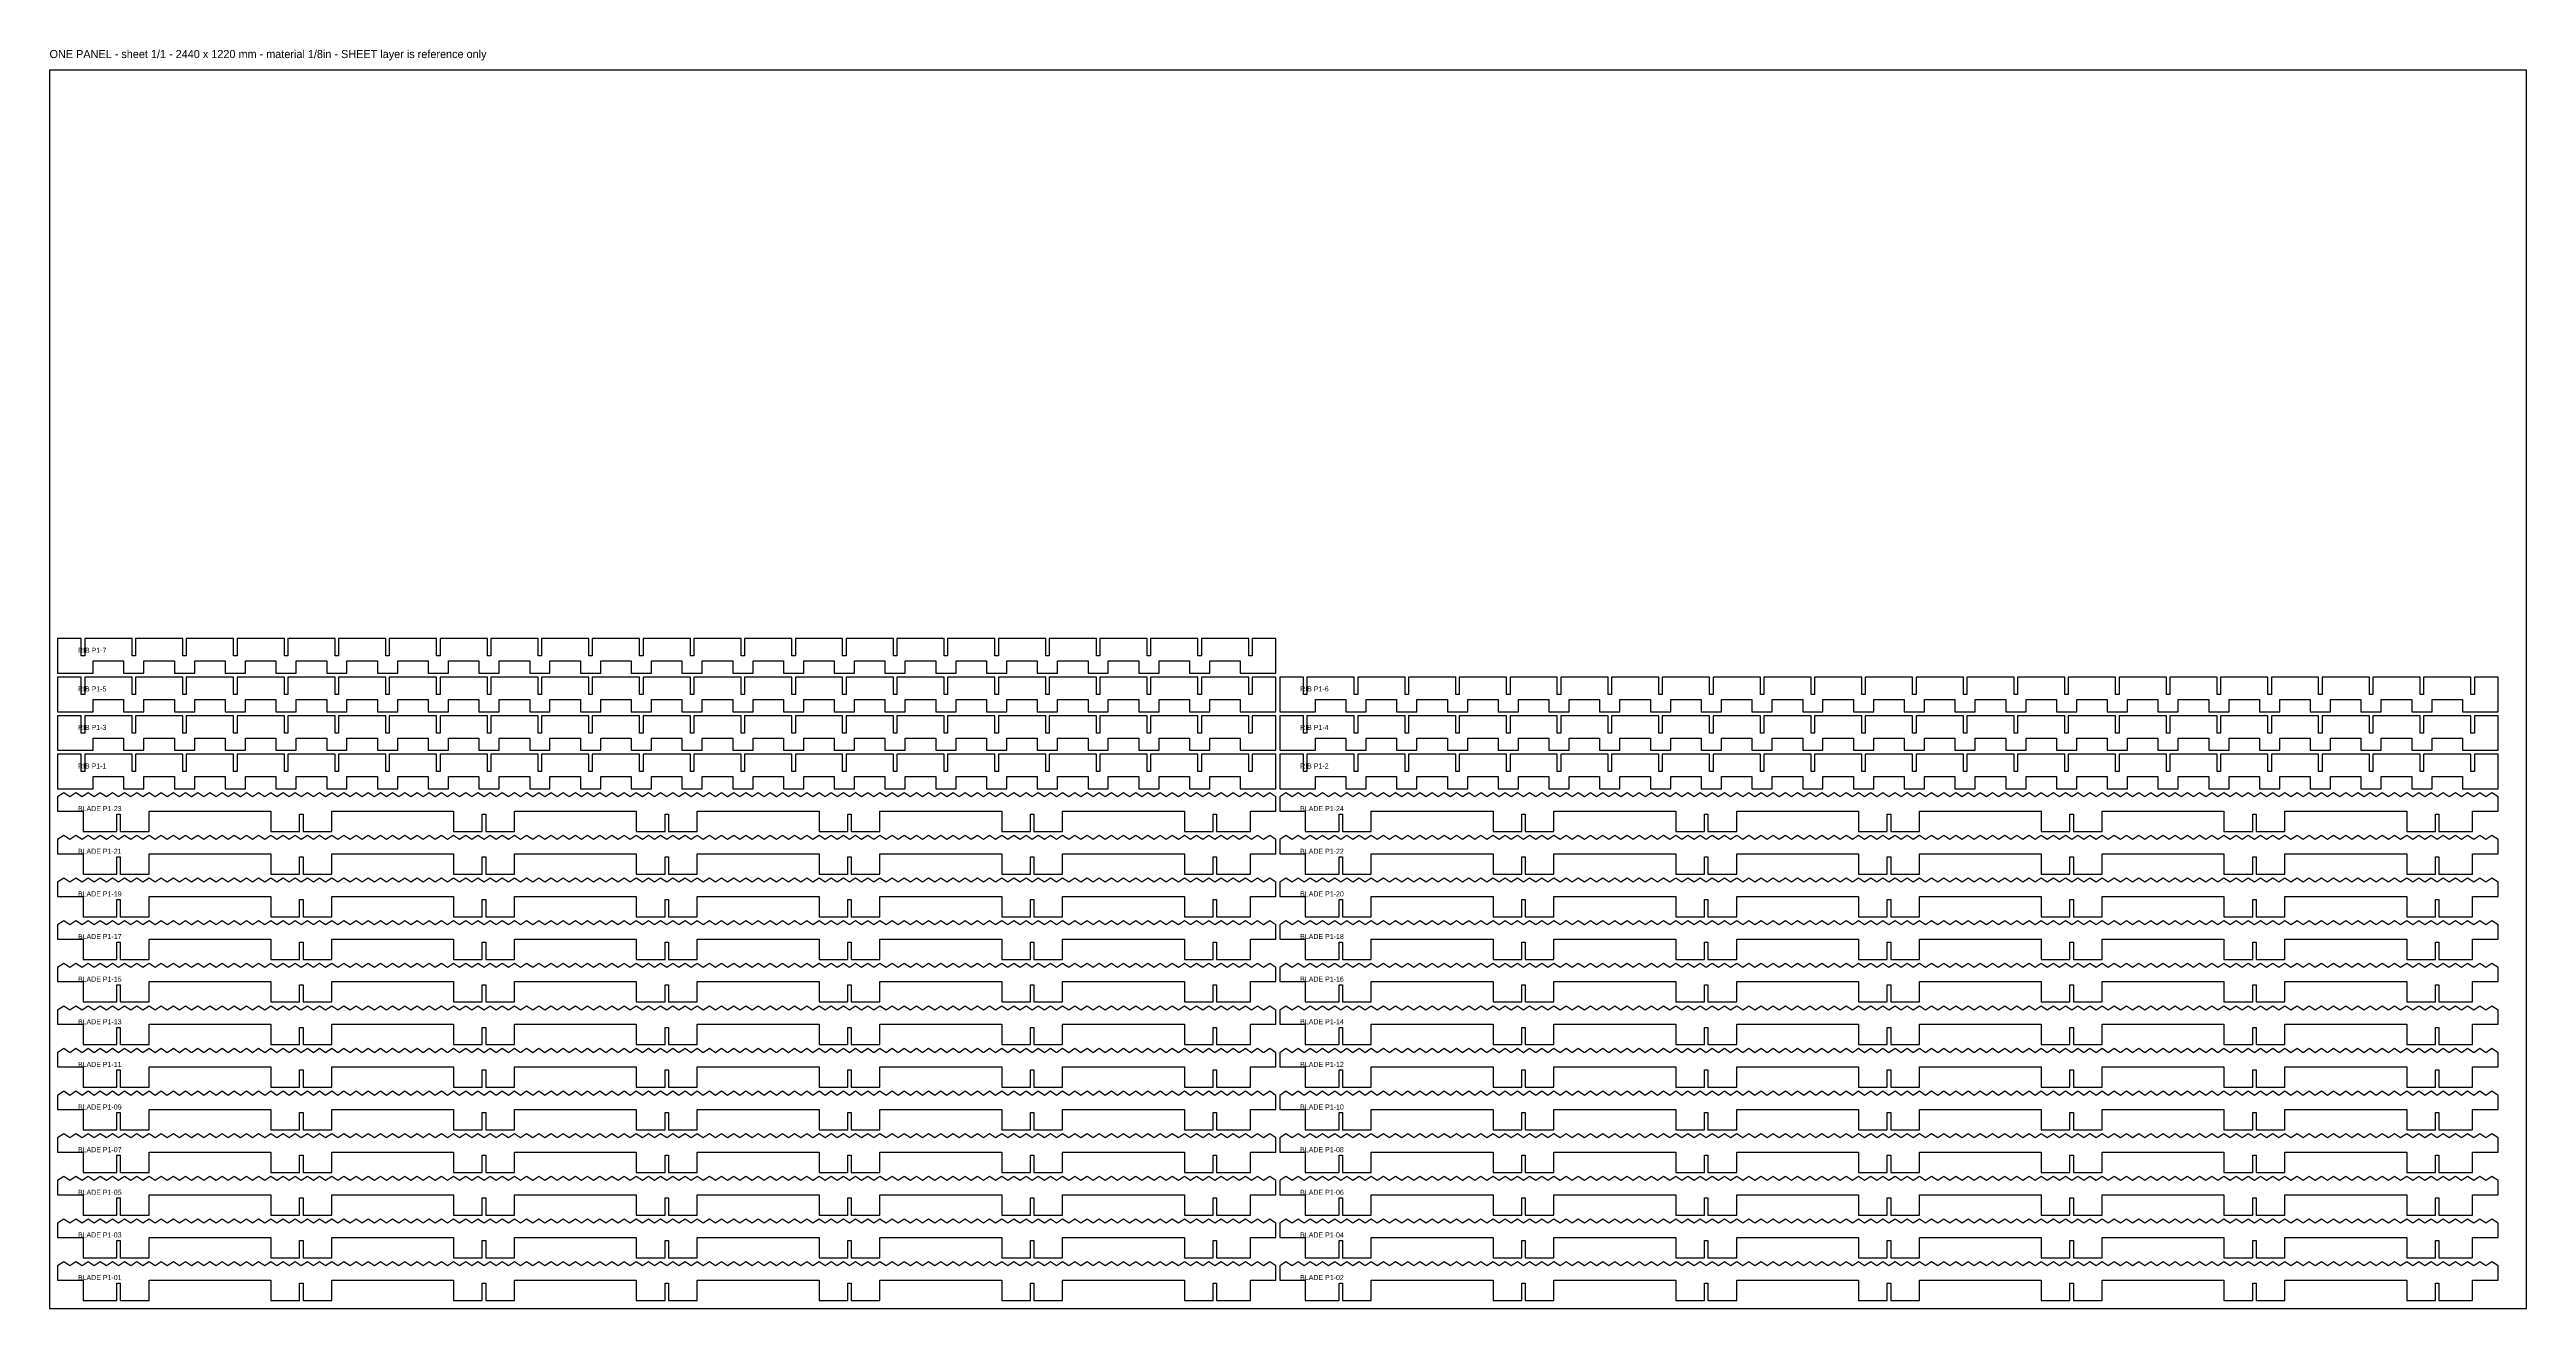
# Model space of a CAD drawing. Header units: millimetres. Extents: x 0 to 2440, y 0 to 1240.
import ezdxf

# ---------------------------------------------------------------- set-up
doc = ezdxf.new("R2010")
doc.units = ezdxf.units.MM
for name, color, linetype in [('CUT', 1, 'Continuous'), ('LABELS', 3, 'Continuous'), ('SHEET', 8, 'Continuous')]:
    doc.layers.add(name, color=color, linetype=linetype)

msp = doc.modelspace()

# ---------------------------------------------------------------- linework, layer by layer
at = {"layer": 'CUT'}
for points in [[(8, 626), (43, 626), (43, 638), (73, 638), (73, 626), (93, 626), (93, 638), (123, 638), (123, 626), (143, 626), (143, 638), (173, 638), (173, 626), (193, 626), (193, 638), (223, 638), (223, 626), (243, 626), (243, 638), (273, 638), (273, 626), (293, 626), (293, 638), (323, 638), (323, 626), (343, 626), (343, 638), (373, 638), (373, 626), (393, 626), (393, 638), (423, 638), (423, 626), (443, 626), (443, 638), (473, 638), (473, 626), (493, 626), (493, 638), (523, 638), (523, 626), (543, 626), (543, 638), (573, 638), (573, 626), (593, 626), (593, 638), (623, 638), (623, 626), (643, 626), (643, 638), (673, 638), (673, 626), (693, 626), (693, 638), (723, 638), (723, 626), (743, 626), (743, 638), (773, 638), (773, 626), (793, 626), (793, 638), (823, 638), (823, 626), (843, 626), (843, 638), (873, 638), (873, 626), (893, 626), (893, 638), (923, 638), (923, 626), (943, 626), (943, 638), (973, 638), (973, 626), (993, 626), (993, 638), (1023, 638), (1023, 626), (1043, 626), (1043, 638), (1073, 638), (1073, 626), (1093, 626), (1093, 638), (1123, 638), (1123, 626), (1143, 626), (1143, 638), (1173, 638), (1173, 626), (1208, 626), (1208, 660), (1184.7, 660), (1184.7, 643), (1181.3, 643), (1181.3, 660), (1134.7, 660), (1134.7, 643), (1131.3, 643), (1131.3, 660), (1084.7, 660), (1084.7, 643), (1081.3, 643), (1081.3, 660), (1034.7, 660), (1034.7, 643), (1031.3, 643), (1031.3, 660), (984.7, 660), (984.7, 643), (981.3, 643), (981.3, 660), (934.7, 660), (934.7, 643), (931.3, 643), (931.3, 660), (884.7, 660), (884.7, 643), (881.3, 643), (881.3, 660), (834.7, 660), (834.7, 643), (831.3, 643), (831.3, 660), (784.7, 660), (784.7, 643), (781.3, 643), (781.3, 660), (734.7, 660), (734.7, 643), (731.3, 643), (731.3, 660), (684.7, 660), (684.7, 643), (681.3, 643), (681.3, 660), (634.7, 660), (634.7, 643), (631.3, 643), (631.3, 660), (584.7, 660), (584.7, 643), (581.3, 643), (581.3, 660), (534.7, 660), (534.7, 643), (531.3, 643), (531.3, 660), (484.7, 660), (484.7, 643), (481.3, 643), (481.3, 660), (434.7, 660), (434.7, 643), (431.3, 643), (431.3, 660), (384.7, 660), (384.7, 643), (381.3, 643), (381.3, 660), (334.7, 660), (334.7, 643), (331.3, 643), (331.3, 660), (284.7, 660), (284.7, 643), (281.3, 643), (281.3, 660), (234.7, 660), (234.7, 643), (231.3, 643), (231.3, 660), (184.7, 660), (184.7, 643), (181.3, 643), (181.3, 660), (134.7, 660), (134.7, 643), (131.3, 643), (131.3, 660), (84.7, 660), (84.7, 643), (81.3, 643), (81.3, 660), (34.7, 660), (34.7, 643), (31.3, 643), (31.3, 660), (8, 660)], [(8, 588), (43, 588), (43, 600), (73, 600), (73, 588), (93, 588), (93, 600), (123, 600), (123, 588), (143, 588), (143, 600), (173, 600), (173, 588), (193, 588), (193, 600), (223, 600), (223, 588), (243, 588), (243, 600), (273, 600), (273, 588), (293, 588), (293, 600), (323, 600), (323, 588), (343, 588), (343, 600), (373, 600), (373, 588), (393, 588), (393, 600), (423, 600), (423, 588), (443, 588), (443, 600), (473, 600), (473, 588), (493, 588), (493, 600), (523, 600), (523, 588), (543, 588), (543, 600), (573, 600), (573, 588), (593, 588), (593, 600), (623, 600), (623, 588), (643, 588), (643, 600), (673, 600), (673, 588), (693, 588), (693, 600), (723, 600), (723, 588), (743, 588), (743, 600), (773, 600), (773, 588), (793, 588), (793, 600), (823, 600), (823, 588), (843, 588), (843, 600), (873, 600), (873, 588), (893, 588), (893, 600), (923, 600), (923, 588), (943, 588), (943, 600), (973, 600), (973, 588), (993, 588), (993, 600), (1023, 600), (1023, 588), (1043, 588), (1043, 600), (1073, 600), (1073, 588), (1093, 588), (1093, 600), (1123, 600), (1123, 588), (1143, 588), (1143, 600), (1173, 600), (1173, 588), (1208, 588), (1208, 622), (1184.7, 622), (1184.7, 605), (1181.3, 605), (1181.3, 622), (1134.7, 622), (1134.7, 605), (1131.3, 605), (1131.3, 622), (1084.7, 622), (1084.7, 605), (1081.3, 605), (1081.3, 622), (1034.7, 622), (1034.7, 605), (1031.3, 605), (1031.3, 622), (984.7, 622), (984.7, 605), (981.3, 605), (981.3, 622), (934.7, 622), (934.7, 605), (931.3, 605), (931.3, 622), (884.7, 622), (884.7, 605), (881.3, 605), (881.3, 622), (834.7, 622), (834.7, 605), (831.3, 605), (831.3, 622), (784.7, 622), (784.7, 605), (781.3, 605), (781.3, 622), (734.7, 622), (734.7, 605), (731.3, 605), (731.3, 622), (684.7, 622), (684.7, 605), (681.3, 605), (681.3, 622), (634.7, 622), (634.7, 605), (631.3, 605), (631.3, 622), (584.7, 622), (584.7, 605), (581.3, 605), (581.3, 622), (534.7, 622), (534.7, 605), (531.3, 605), (531.3, 622), (484.7, 622), (484.7, 605), (481.3, 605), (481.3, 622), (434.7, 622), (434.7, 605), (431.3, 605), (431.3, 622), (384.7, 622), (384.7, 605), (381.3, 605), (381.3, 622), (334.7, 622), (334.7, 605), (331.3, 605), (331.3, 622), (284.7, 622), (284.7, 605), (281.3, 605), (281.3, 622), (234.7, 622), (234.7, 605), (231.3, 605), (231.3, 622), (184.7, 622), (184.7, 605), (181.3, 605), (181.3, 622), (134.7, 622), (134.7, 605), (131.3, 605), (131.3, 622), (84.7, 622), (84.7, 605), (81.3, 605), (81.3, 622), (34.7, 622), (34.7, 605), (31.3, 605), (31.3, 622), (8, 622)], [(1212, 588), (1247, 588), (1247, 600), (1277, 600), (1277, 588), (1297, 588), (1297, 600), (1327, 600), (1327, 588), (1347, 588), (1347, 600), (1377, 600), (1377, 588), (1397, 588), (1397, 600), (1427, 600), (1427, 588), (1447, 588), (1447, 600), (1477, 600), (1477, 588), (1497, 588), (1497, 600), (1527, 600), (1527, 588), (1547, 588), (1547, 600), (1577, 600), (1577, 588), (1597, 588), (1597, 600), (1627, 600), (1627, 588), (1647, 588), (1647, 600), (1677, 600), (1677, 588), (1697, 588), (1697, 600), (1727, 600), (1727, 588), (1747, 588), (1747, 600), (1777, 600), (1777, 588), (1797, 588), (1797, 600), (1827, 600), (1827, 588), (1847, 588), (1847, 600), (1877, 600), (1877, 588), (1897, 588), (1897, 600), (1927, 600), (1927, 588), (1947, 588), (1947, 600), (1977, 600), (1977, 588), (1997, 588), (1997, 600), (2027, 600), (2027, 588), (2047, 588), (2047, 600), (2077, 600), (2077, 588), (2097, 588), (2097, 600), (2127, 600), (2127, 588), (2147, 588), (2147, 600), (2177, 600), (2177, 588), (2197, 588), (2197, 600), (2227, 600), (2227, 588), (2247, 588), (2247, 600), (2277, 600), (2277, 588), (2297, 588), (2297, 600), (2327, 600), (2327, 588), (2347, 588), (2347, 600), (2377, 600), (2377, 588), (2412, 588), (2412, 622), (2388.7, 622), (2388.7, 605), (2385.3, 605), (2385.3, 622), (2338.7, 622), (2338.7, 605), (2335.3, 605), (2335.3, 622), (2288.7, 622), (2288.7, 605), (2285.3, 605), (2285.3, 622), (2238.7, 622), (2238.7, 605), (2235.3, 605), (2235.3, 622), (2188.7, 622), (2188.7, 605), (2185.3, 605), (2185.3, 622), (2138.7, 622), (2138.7, 605), (2135.3, 605), (2135.3, 622), (2088.7, 622), (2088.7, 605), (2085.3, 605), (2085.3, 622), (2038.7, 622), (2038.7, 605), (2035.3, 605), (2035.3, 622), (1988.7, 622), (1988.7, 605), (1985.3, 605), (1985.3, 622), (1938.7, 622), (1938.7, 605), (1935.3, 605), (1935.3, 622), (1888.7, 622), (1888.7, 605), (1885.3, 605), (1885.3, 622), (1838.7, 622), (1838.7, 605), (1835.3, 605), (1835.3, 622), (1788.7, 622), (1788.7, 605), (1785.3, 605), (1785.3, 622), (1738.7, 622), (1738.7, 605), (1735.3, 605), (1735.3, 622), (1688.7, 622), (1688.7, 605), (1685.3, 605), (1685.3, 622), (1638.7, 622), (1638.7, 605), (1635.3, 605), (1635.3, 622), (1588.7, 622), (1588.7, 605), (1585.3, 605), (1585.3, 622), (1538.7, 622), (1538.7, 605), (1535.3, 605), (1535.3, 622), (1488.7, 622), (1488.7, 605), (1485.3, 605), (1485.3, 622), (1438.7, 622), (1438.7, 605), (1435.3, 605), (1435.3, 622), (1388.7, 622), (1388.7, 605), (1385.3, 605), (1385.3, 622), (1338.7, 622), (1338.7, 605), (1335.3, 605), (1335.3, 622), (1288.7, 622), (1288.7, 605), (1285.3, 605), (1285.3, 622), (1238.7, 622), (1238.7, 605), (1235.3, 605), (1235.3, 622), (1212, 622)], [(8, 550), (43, 550), (43, 562), (73, 562), (73, 550), (93, 550), (93, 562), (123, 562), (123, 550), (143, 550), (143, 562), (173, 562), (173, 550), (193, 550), (193, 562), (223, 562), (223, 550), (243, 550), (243, 562), (273, 562), (273, 550), (293, 550), (293, 562), (323, 562), (323, 550), (343, 550), (343, 562), (373, 562), (373, 550), (393, 550), (393, 562), (423, 562), (423, 550), (443, 550), (443, 562), (473, 562), (473, 550), (493, 550), (493, 562), (523, 562), (523, 550), (543, 550), (543, 562), (573, 562), (573, 550), (593, 550), (593, 562), (623, 562), (623, 550), (643, 550), (643, 562), (673, 562), (673, 550), (693, 550), (693, 562), (723, 562), (723, 550), (743, 550), (743, 562), (773, 562), (773, 550), (793, 550), (793, 562), (823, 562), (823, 550), (843, 550), (843, 562), (873, 562), (873, 550), (893, 550), (893, 562), (923, 562), (923, 550), (943, 550), (943, 562), (973, 562), (973, 550), (993, 550), (993, 562), (1023, 562), (1023, 550), (1043, 550), (1043, 562), (1073, 562), (1073, 550), (1093, 550), (1093, 562), (1123, 562), (1123, 550), (1143, 550), (1143, 562), (1173, 562), (1173, 550), (1208, 550), (1208, 584), (1184.7, 584), (1184.7, 567), (1181.3, 567), (1181.3, 584), (1134.7, 584), (1134.7, 567), (1131.3, 567), (1131.3, 584), (1084.7, 584), (1084.7, 567), (1081.3, 567), (1081.3, 584), (1034.7, 584), (1034.7, 567), (1031.3, 567), (1031.3, 584), (984.7, 584), (984.7, 567), (981.3, 567), (981.3, 584), (934.7, 584), (934.7, 567), (931.3, 567), (931.3, 584), (884.7, 584), (884.7, 567), (881.3, 567), (881.3, 584), (834.7, 584), (834.7, 567), (831.3, 567), (831.3, 584), (784.7, 584), (784.7, 567), (781.3, 567), (781.3, 584), (734.7, 584), (734.7, 567), (731.3, 567), (731.3, 584), (684.7, 584), (684.7, 567), (681.3, 567), (681.3, 584), (634.7, 584), (634.7, 567), (631.3, 567), (631.3, 584), (584.7, 584), (584.7, 567), (581.3, 567), (581.3, 584), (534.7, 584), (534.7, 567), (531.3, 567), (531.3, 584), (484.7, 584), (484.7, 567), (481.3, 567), (481.3, 584), (434.7, 584), (434.7, 567), (431.3, 567), (431.3, 584), (384.7, 584), (384.7, 567), (381.3, 567), (381.3, 584), (334.7, 584), (334.7, 567), (331.3, 567), (331.3, 584), (284.7, 584), (284.7, 567), (281.3, 567), (281.3, 584), (234.7, 584), (234.7, 567), (231.3, 567), (231.3, 584), (184.7, 584), (184.7, 567), (181.3, 567), (181.3, 584), (134.7, 584), (134.7, 567), (131.3, 567), (131.3, 584), (84.7, 584), (84.7, 567), (81.3, 567), (81.3, 584), (34.7, 584), (34.7, 567), (31.3, 567), (31.3, 584), (8, 584)], [(1212, 550), (1247, 550), (1247, 562), (1277, 562), (1277, 550), (1297, 550), (1297, 562), (1327, 562), (1327, 550), (1347, 550), (1347, 562), (1377, 562), (1377, 550), (1397, 550), (1397, 562), (1427, 562), (1427, 550), (1447, 550), (1447, 562), (1477, 562), (1477, 550), (1497, 550), (1497, 562), (1527, 562), (1527, 550), (1547, 550), (1547, 562), (1577, 562), (1577, 550), (1597, 550), (1597, 562), (1627, 562), (1627, 550), (1647, 550), (1647, 562), (1677, 562), (1677, 550), (1697, 550), (1697, 562), (1727, 562), (1727, 550), (1747, 550), (1747, 562), (1777, 562), (1777, 550), (1797, 550), (1797, 562), (1827, 562), (1827, 550), (1847, 550), (1847, 562), (1877, 562), (1877, 550), (1897, 550), (1897, 562), (1927, 562), (1927, 550), (1947, 550), (1947, 562), (1977, 562), (1977, 550), (1997, 550), (1997, 562), (2027, 562), (2027, 550), (2047, 550), (2047, 562), (2077, 562), (2077, 550), (2097, 550), (2097, 562), (2127, 562), (2127, 550), (2147, 550), (2147, 562), (2177, 562), (2177, 550), (2197, 550), (2197, 562), (2227, 562), (2227, 550), (2247, 550), (2247, 562), (2277, 562), (2277, 550), (2297, 550), (2297, 562), (2327, 562), (2327, 550), (2347, 550), (2347, 562), (2377, 562), (2377, 550), (2412, 550), (2412, 584), (2388.7, 584), (2388.7, 567), (2385.3, 567), (2385.3, 584), (2338.7, 584), (2338.7, 567), (2335.3, 567), (2335.3, 584), (2288.7, 584), (2288.7, 567), (2285.3, 567), (2285.3, 584), (2238.7, 584), (2238.7, 567), (2235.3, 567), (2235.3, 584), (2188.7, 584), (2188.7, 567), (2185.3, 567), (2185.3, 584), (2138.7, 584), (2138.7, 567), (2135.3, 567), (2135.3, 584), (2088.7, 584), (2088.7, 567), (2085.3, 567), (2085.3, 584), (2038.7, 584), (2038.7, 567), (2035.3, 567), (2035.3, 584), (1988.7, 584), (1988.7, 567), (1985.3, 567), (1985.3, 584), (1938.7, 584), (1938.7, 567), (1935.3, 567), (1935.3, 584), (1888.7, 584), (1888.7, 567), (1885.3, 567), (1885.3, 584), (1838.7, 584), (1838.7, 567), (1835.3, 567), (1835.3, 584), (1788.7, 584), (1788.7, 567), (1785.3, 567), (1785.3, 584), (1738.7, 584), (1738.7, 567), (1735.3, 567), (1735.3, 584), (1688.7, 584), (1688.7, 567), (1685.3, 567), (1685.3, 584), (1638.7, 584), (1638.7, 567), (1635.3, 567), (1635.3, 584), (1588.7, 584), (1588.7, 567), (1585.3, 567), (1585.3, 584), (1538.7, 584), (1538.7, 567), (1535.3, 567), (1535.3, 584), (1488.7, 584), (1488.7, 567), (1485.3, 567), (1485.3, 584), (1438.7, 584), (1438.7, 567), (1435.3, 567), (1435.3, 584), (1388.7, 584), (1388.7, 567), (1385.3, 567), (1385.3, 584), (1338.7, 584), (1338.7, 567), (1335.3, 567), (1335.3, 584), (1288.7, 584), (1288.7, 567), (1285.3, 567), (1285.3, 584), (1238.7, 584), (1238.7, 567), (1235.3, 567), (1235.3, 584), (1212, 584)], [(8, 512), (43, 512), (43, 524), (73, 524), (73, 512), (93, 512), (93, 524), (123, 524), (123, 512), (143, 512), (143, 524), (173, 524), (173, 512), (193, 512), (193, 524), (223, 524), (223, 512), (243, 512), (243, 524), (273, 524), (273, 512), (293, 512), (293, 524), (323, 524), (323, 512), (343, 512), (343, 524), (373, 524), (373, 512), (393, 512), (393, 524), (423, 524), (423, 512), (443, 512), (443, 524), (473, 524), (473, 512), (493, 512), (493, 524), (523, 524), (523, 512), (543, 512), (543, 524), (573, 524), (573, 512), (593, 512), (593, 524), (623, 524), (623, 512), (643, 512), (643, 524), (673, 524), (673, 512), (693, 512), (693, 524), (723, 524), (723, 512), (743, 512), (743, 524), (773, 524), (773, 512), (793, 512), (793, 524), (823, 524), (823, 512), (843, 512), (843, 524), (873, 524), (873, 512), (893, 512), (893, 524), (923, 524), (923, 512), (943, 512), (943, 524), (973, 524), (973, 512), (993, 512), (993, 524), (1023, 524), (1023, 512), (1043, 512), (1043, 524), (1073, 524), (1073, 512), (1093, 512), (1093, 524), (1123, 524), (1123, 512), (1143, 512), (1143, 524), (1173, 524), (1173, 512), (1208, 512), (1208, 546), (1184.7, 546), (1184.7, 529), (1181.3, 529), (1181.3, 546), (1134.7, 546), (1134.7, 529), (1131.3, 529), (1131.3, 546), (1084.7, 546), (1084.7, 529), (1081.3, 529), (1081.3, 546), (1034.7, 546), (1034.7, 529), (1031.3, 529), (1031.3, 546), (984.7, 546), (984.7, 529), (981.3, 529), (981.3, 546), (934.7, 546), (934.7, 529), (931.3, 529), (931.3, 546), (884.7, 546), (884.7, 529), (881.3, 529), (881.3, 546), (834.7, 546), (834.7, 529), (831.3, 529), (831.3, 546), (784.7, 546), (784.7, 529), (781.3, 529), (781.3, 546), (734.7, 546), (734.7, 529), (731.3, 529), (731.3, 546), (684.7, 546), (684.7, 529), (681.3, 529), (681.3, 546), (634.7, 546), (634.7, 529), (631.3, 529), (631.3, 546), (584.7, 546), (584.7, 529), (581.3, 529), (581.3, 546), (534.7, 546), (534.7, 529), (531.3, 529), (531.3, 546), (484.7, 546), (484.7, 529), (481.3, 529), (481.3, 546), (434.7, 546), (434.7, 529), (431.3, 529), (431.3, 546), (384.7, 546), (384.7, 529), (381.3, 529), (381.3, 546), (334.7, 546), (334.7, 529), (331.3, 529), (331.3, 546), (284.7, 546), (284.7, 529), (281.3, 529), (281.3, 546), (234.7, 546), (234.7, 529), (231.3, 529), (231.3, 546), (184.7, 546), (184.7, 529), (181.3, 529), (181.3, 546), (134.7, 546), (134.7, 529), (131.3, 529), (131.3, 546), (84.7, 546), (84.7, 529), (81.3, 529), (81.3, 546), (34.7, 546), (34.7, 529), (31.3, 529), (31.3, 546), (8, 546)], [(1212, 512), (1247, 512), (1247, 524), (1277, 524), (1277, 512), (1297, 512), (1297, 524), (1327, 524), (1327, 512), (1347, 512), (1347, 524), (1377, 524), (1377, 512), (1397, 512), (1397, 524), (1427, 524), (1427, 512), (1447, 512), (1447, 524), (1477, 524), (1477, 512), (1497, 512), (1497, 524), (1527, 524), (1527, 512), (1547, 512), (1547, 524), (1577, 524), (1577, 512), (1597, 512), (1597, 524), (1627, 524), (1627, 512), (1647, 512), (1647, 524), (1677, 524), (1677, 512), (1697, 512), (1697, 524), (1727, 524), (1727, 512), (1747, 512), (1747, 524), (1777, 524), (1777, 512), (1797, 512), (1797, 524), (1827, 524), (1827, 512), (1847, 512), (1847, 524), (1877, 524), (1877, 512), (1897, 512), (1897, 524), (1927, 524), (1927, 512), (1947, 512), (1947, 524), (1977, 524), (1977, 512), (1997, 512), (1997, 524), (2027, 524), (2027, 512), (2047, 512), (2047, 524), (2077, 524), (2077, 512), (2097, 512), (2097, 524), (2127, 524), (2127, 512), (2147, 512), (2147, 524), (2177, 524), (2177, 512), (2197, 512), (2197, 524), (2227, 524), (2227, 512), (2247, 512), (2247, 524), (2277, 524), (2277, 512), (2297, 512), (2297, 524), (2327, 524), (2327, 512), (2347, 512), (2347, 524), (2377, 524), (2377, 512), (2412, 512), (2412, 546), (2388.7, 546), (2388.7, 529), (2385.3, 529), (2385.3, 546), (2338.7, 546), (2338.7, 529), (2335.3, 529), (2335.3, 546), (2288.7, 546), (2288.7, 529), (2285.3, 529), (2285.3, 546), (2238.7, 546), (2238.7, 529), (2235.3, 529), (2235.3, 546), (2188.7, 546), (2188.7, 529), (2185.3, 529), (2185.3, 546), (2138.7, 546), (2138.7, 529), (2135.3, 529), (2135.3, 546), (2088.7, 546), (2088.7, 529), (2085.3, 529), (2085.3, 546), (2038.7, 546), (2038.7, 529), (2035.3, 529), (2035.3, 546), (1988.7, 546), (1988.7, 529), (1985.3, 529), (1985.3, 546), (1938.7, 546), (1938.7, 529), (1935.3, 529), (1935.3, 546), (1888.7, 546), (1888.7, 529), (1885.3, 529), (1885.3, 546), (1838.7, 546), (1838.7, 529), (1835.3, 529), (1835.3, 546), (1788.7, 546), (1788.7, 529), (1785.3, 529), (1785.3, 546), (1738.7, 546), (1738.7, 529), (1735.3, 529), (1735.3, 546), (1688.7, 546), (1688.7, 529), (1685.3, 529), (1685.3, 546), (1638.7, 546), (1638.7, 529), (1635.3, 529), (1635.3, 546), (1588.7, 546), (1588.7, 529), (1585.3, 529), (1585.3, 546), (1538.7, 546), (1538.7, 529), (1535.3, 529), (1535.3, 546), (1488.7, 546), (1488.7, 529), (1485.3, 529), (1485.3, 546), (1438.7, 546), (1438.7, 529), (1435.3, 529), (1435.3, 546), (1388.7, 546), (1388.7, 529), (1385.3, 529), (1385.3, 546), (1338.7, 546), (1338.7, 529), (1335.3, 529), (1335.3, 546), (1288.7, 546), (1288.7, 529), (1285.3, 529), (1285.3, 546), (1238.7, 546), (1238.7, 529), (1235.3, 529), (1235.3, 546), (1212, 546)], [(8, 490), (33, 490), (33, 470), (66.3, 470), (66.3, 487), (69.7, 487), (69.7, 470), (98, 470), (98, 490), (218, 490), (218, 470), (246.3, 470), (246.3, 487), (249.7, 487), (249.7, 470), (278, 470), (278, 490), (398, 490), (398, 470), (426.3, 470), (426.3, 487), (429.7, 487), (429.7, 470), (458, 470), (458, 490), (578, 490), (578, 470), (606.3, 470), (606.3, 487), (609.7, 487), (609.7, 470), (638, 470), (638, 490), (758, 490), (758, 470), (786.3, 470), (786.3, 487), (789.7, 487), (789.7, 470), (818, 470), (818, 490), (938, 490), (938, 470), (966.3, 470), (966.3, 487), (969.7, 487), (969.7, 470), (998, 470), (998, 490), (1118, 490), (1118, 470), (1146.3, 470), (1146.3, 487), (1149.7, 487), (1149.7, 470), (1183, 470), (1183, 490), (1208, 490), (1208, 504), (1202, 508), (1196, 504), (1190, 508), (1184, 504), (1178, 508), (1172, 504), (1166, 508), (1160, 504), (1154, 508), (1148, 504), (1142, 508), (1136, 504), (1130, 508), (1124, 504), (1118, 508), (1112, 504), (1106, 508), (1100, 504), (1094, 508), (1088, 504), (1082, 508), (1076, 504), (1070, 508), (1064, 504), (1058, 508), (1052, 504), (1046, 508), (1040, 504), (1034, 508), (1028, 504), (1022, 508), (1016, 504), (1010, 508), (1004, 504), (998, 508), (992, 504), (986, 508), (980, 504), (974, 508), (968, 504), (962, 508), (956, 504), (950, 508), (944, 504), (938, 508), (932, 504), (926, 508), (920, 504), (914, 508), (908, 504), (902, 508), (896, 504), (890, 508), (884, 504), (878, 508), (872, 504), (866, 508), (860, 504), (854, 508), (848, 504), (842, 508), (836, 504), (830, 508), (824, 504), (818, 508), (812, 504), (806, 508), (800, 504), (794, 508), (788, 504), (782, 508), (776, 504), (770, 508), (764, 504), (758, 508), (752, 504), (746, 508), (740, 504), (734, 508), (728, 504), (722, 508), (716, 504), (710, 508), (704, 504), (698, 508), (692, 504), (686, 508), (680, 504), (674, 508), (668, 504), (662, 508), (656, 504), (650, 508), (644, 504), (638, 508), (632, 504), (626, 508), (620, 504), (614, 508), (608, 504), (602, 508), (596, 504), (590, 508), (584, 504), (578, 508), (572, 504), (566, 508), (560, 504), (554, 508), (548, 504), (542, 508), (536, 504), (530, 508), (524, 504), (518, 508), (512, 504), (506, 508), (500, 504), (494, 508), (488, 504), (482, 508), (476, 504), (470, 508), (464, 504), (458, 508), (452, 504), (446, 508), (440, 504), (434, 508), (428, 504), (422, 508), (416, 504), (410, 508), (404, 504), (398, 508), (392, 504), (386, 508), (380, 504), (374, 508), (368, 504), (362, 508), (356, 504), (350, 508), (344, 504), (338, 508), (332, 504), (326, 508), (320, 504), (314, 508), (308, 504), (302, 508), (296, 504), (290, 508), (284, 504), (278, 508), (272, 504), (266, 508), (260, 504), (254, 508), (248, 504), (242, 508), (236, 504), (230, 508), (224, 504), (218, 508), (212, 504), (206, 508), (200, 504), (194, 508), (188, 504), (182, 508), (176, 504), (170, 508), (164, 504), (158, 508), (152, 504), (146, 508), (140, 504), (134, 508), (128, 504), (122, 508), (116, 504), (110, 508), (104, 504), (98, 508), (92, 504), (86, 508), (80, 504), (74, 508), (68, 504), (62, 508), (56, 504), (50, 508), (44, 504), (38, 508), (32, 504), (26, 508), (20, 504), (14, 508), (8, 504)], [(1212, 490), (1237, 490), (1237, 470), (1270.3, 470), (1270.3, 487), (1273.7, 487), (1273.7, 470), (1302, 470), (1302, 490), (1422, 490), (1422, 470), (1450.3, 470), (1450.3, 487), (1453.7, 487), (1453.7, 470), (1482, 470), (1482, 490), (1602, 490), (1602, 470), (1630.3, 470), (1630.3, 487), (1633.7, 487), (1633.7, 470), (1662, 470), (1662, 490), (1782, 490), (1782, 470), (1810.3, 470), (1810.3, 487), (1813.7, 487), (1813.7, 470), (1842, 470), (1842, 490), (1962, 490), (1962, 470), (1990.3, 470), (1990.3, 487), (1993.7, 487), (1993.7, 470), (2022, 470), (2022, 490), (2142, 490), (2142, 470), (2170.3, 470), (2170.3, 487), (2173.7, 487), (2173.7, 470), (2202, 470), (2202, 490), (2322, 490), (2322, 470), (2350.3, 470), (2350.3, 487), (2353.7, 487), (2353.7, 470), (2387, 470), (2387, 490), (2412, 490), (2412, 504), (2406, 508), (2400, 504), (2394, 508), (2388, 504), (2382, 508), (2376, 504), (2370, 508), (2364, 504), (2358, 508), (2352, 504), (2346, 508), (2340, 504), (2334, 508), (2328, 504), (2322, 508), (2316, 504), (2310, 508), (2304, 504), (2298, 508), (2292, 504), (2286, 508), (2280, 504), (2274, 508), (2268, 504), (2262, 508), (2256, 504), (2250, 508), (2244, 504), (2238, 508), (2232, 504), (2226, 508), (2220, 504), (2214, 508), (2208, 504), (2202, 508), (2196, 504), (2190, 508), (2184, 504), (2178, 508), (2172, 504), (2166, 508), (2160, 504), (2154, 508), (2148, 504), (2142, 508), (2136, 504), (2130, 508), (2124, 504), (2118, 508), (2112, 504), (2106, 508), (2100, 504), (2094, 508), (2088, 504), (2082, 508), (2076, 504), (2070, 508), (2064, 504), (2058, 508), (2052, 504), (2046, 508), (2040, 504), (2034, 508), (2028, 504), (2022, 508), (2016, 504), (2010, 508), (2004, 504), (1998, 508), (1992, 504), (1986, 508), (1980, 504), (1974, 508), (1968, 504), (1962, 508), (1956, 504), (1950, 508), (1944, 504), (1938, 508), (1932, 504), (1926, 508), (1920, 504), (1914, 508), (1908, 504), (1902, 508), (1896, 504), (1890, 508), (1884, 504), (1878, 508), (1872, 504), (1866, 508), (1860, 504), (1854, 508), (1848, 504), (1842, 508), (1836, 504), (1830, 508), (1824, 504), (1818, 508), (1812, 504), (1806, 508), (1800, 504), (1794, 508), (1788, 504), (1782, 508), (1776, 504), (1770, 508), (1764, 504), (1758, 508), (1752, 504), (1746, 508), (1740, 504), (1734, 508), (1728, 504), (1722, 508), (1716, 504), (1710, 508), (1704, 504), (1698, 508), (1692, 504), (1686, 508), (1680, 504), (1674, 508), (1668, 504), (1662, 508), (1656, 504), (1650, 508), (1644, 504), (1638, 508), (1632, 504), (1626, 508), (1620, 504), (1614, 508), (1608, 504), (1602, 508), (1596, 504), (1590, 508), (1584, 504), (1578, 508), (1572, 504), (1566, 508), (1560, 504), (1554, 508), (1548, 504), (1542, 508), (1536, 504), (1530, 508), (1524, 504), (1518, 508), (1512, 504), (1506, 508), (1500, 504), (1494, 508), (1488, 504), (1482, 508), (1476, 504), (1470, 508), (1464, 504), (1458, 508), (1452, 504), (1446, 508), (1440, 504), (1434, 508), (1428, 504), (1422, 508), (1416, 504), (1410, 508), (1404, 504), (1398, 508), (1392, 504), (1386, 508), (1380, 504), (1374, 508), (1368, 504), (1362, 508), (1356, 504), (1350, 508), (1344, 504), (1338, 508), (1332, 504), (1326, 508), (1320, 504), (1314, 508), (1308, 504), (1302, 508), (1296, 504), (1290, 508), (1284, 504), (1278, 508), (1272, 504), (1266, 508), (1260, 504), (1254, 508), (1248, 504), (1242, 508), (1236, 504), (1230, 508), (1224, 504), (1218, 508), (1212, 504)], [(8, 448), (33, 448), (33, 428), (66.3, 428), (66.3, 445), (69.7, 445), (69.7, 428), (98, 428), (98, 448), (218, 448), (218, 428), (246.3, 428), (246.3, 445), (249.7, 445), (249.7, 428), (278, 428), (278, 448), (398, 448), (398, 428), (426.3, 428), (426.3, 445), (429.7, 445), (429.7, 428), (458, 428), (458, 448), (578, 448), (578, 428), (606.3, 428), (606.3, 445), (609.7, 445), (609.7, 428), (638, 428), (638, 448), (758, 448), (758, 428), (786.3, 428), (786.3, 445), (789.7, 445), (789.7, 428), (818, 428), (818, 448), (938, 448), (938, 428), (966.3, 428), (966.3, 445), (969.7, 445), (969.7, 428), (998, 428), (998, 448), (1118, 448), (1118, 428), (1146.3, 428), (1146.3, 445), (1149.7, 445), (1149.7, 428), (1183, 428), (1183, 448), (1208, 448), (1208, 462), (1202, 466), (1196, 462), (1190, 466), (1184, 462), (1178, 466), (1172, 462), (1166, 466), (1160, 462), (1154, 466), (1148, 462), (1142, 466), (1136, 462), (1130, 466), (1124, 462), (1118, 466), (1112, 462), (1106, 466), (1100, 462), (1094, 466), (1088, 462), (1082, 466), (1076, 462), (1070, 466), (1064, 462), (1058, 466), (1052, 462), (1046, 466), (1040, 462), (1034, 466), (1028, 462), (1022, 466), (1016, 462), (1010, 466), (1004, 462), (998, 466), (992, 462), (986, 466), (980, 462), (974, 466), (968, 462), (962, 466), (956, 462), (950, 466), (944, 462), (938, 466), (932, 462), (926, 466), (920, 462), (914, 466), (908, 462), (902, 466), (896, 462), (890, 466), (884, 462), (878, 466), (872, 462), (866, 466), (860, 462), (854, 466), (848, 462), (842, 466), (836, 462), (830, 466), (824, 462), (818, 466), (812, 462), (806, 466), (800, 462), (794, 466), (788, 462), (782, 466), (776, 462), (770, 466), (764, 462), (758, 466), (752, 462), (746, 466), (740, 462), (734, 466), (728, 462), (722, 466), (716, 462), (710, 466), (704, 462), (698, 466), (692, 462), (686, 466), (680, 462), (674, 466), (668, 462), (662, 466), (656, 462), (650, 466), (644, 462), (638, 466), (632, 462), (626, 466), (620, 462), (614, 466), (608, 462), (602, 466), (596, 462), (590, 466), (584, 462), (578, 466), (572, 462), (566, 466), (560, 462), (554, 466), (548, 462), (542, 466), (536, 462), (530, 466), (524, 462), (518, 466), (512, 462), (506, 466), (500, 462), (494, 466), (488, 462), (482, 466), (476, 462), (470, 466), (464, 462), (458, 466), (452, 462), (446, 466), (440, 462), (434, 466), (428, 462), (422, 466), (416, 462), (410, 466), (404, 462), (398, 466), (392, 462), (386, 466), (380, 462), (374, 466), (368, 462), (362, 466), (356, 462), (350, 466), (344, 462), (338, 466), (332, 462), (326, 466), (320, 462), (314, 466), (308, 462), (302, 466), (296, 462), (290, 466), (284, 462), (278, 466), (272, 462), (266, 466), (260, 462), (254, 466), (248, 462), (242, 466), (236, 462), (230, 466), (224, 462), (218, 466), (212, 462), (206, 466), (200, 462), (194, 466), (188, 462), (182, 466), (176, 462), (170, 466), (164, 462), (158, 466), (152, 462), (146, 466), (140, 462), (134, 466), (128, 462), (122, 466), (116, 462), (110, 466), (104, 462), (98, 466), (92, 462), (86, 466), (80, 462), (74, 466), (68, 462), (62, 466), (56, 462), (50, 466), (44, 462), (38, 466), (32, 462), (26, 466), (20, 462), (14, 466), (8, 462)], [(1212, 448), (1237, 448), (1237, 428), (1270.3, 428), (1270.3, 445), (1273.7, 445), (1273.7, 428), (1302, 428), (1302, 448), (1422, 448), (1422, 428), (1450.3, 428), (1450.3, 445), (1453.7, 445), (1453.7, 428), (1482, 428), (1482, 448), (1602, 448), (1602, 428), (1630.3, 428), (1630.3, 445), (1633.7, 445), (1633.7, 428), (1662, 428), (1662, 448), (1782, 448), (1782, 428), (1810.3, 428), (1810.3, 445), (1813.7, 445), (1813.7, 428), (1842, 428), (1842, 448), (1962, 448), (1962, 428), (1990.3, 428), (1990.3, 445), (1993.7, 445), (1993.7, 428), (2022, 428), (2022, 448), (2142, 448), (2142, 428), (2170.3, 428), (2170.3, 445), (2173.7, 445), (2173.7, 428), (2202, 428), (2202, 448), (2322, 448), (2322, 428), (2350.3, 428), (2350.3, 445), (2353.7, 445), (2353.7, 428), (2387, 428), (2387, 448), (2412, 448), (2412, 462), (2406, 466), (2400, 462), (2394, 466), (2388, 462), (2382, 466), (2376, 462), (2370, 466), (2364, 462), (2358, 466), (2352, 462), (2346, 466), (2340, 462), (2334, 466), (2328, 462), (2322, 466), (2316, 462), (2310, 466), (2304, 462), (2298, 466), (2292, 462), (2286, 466), (2280, 462), (2274, 466), (2268, 462), (2262, 466), (2256, 462), (2250, 466), (2244, 462), (2238, 466), (2232, 462), (2226, 466), (2220, 462), (2214, 466), (2208, 462), (2202, 466), (2196, 462), (2190, 466), (2184, 462), (2178, 466), (2172, 462), (2166, 466), (2160, 462), (2154, 466), (2148, 462), (2142, 466), (2136, 462), (2130, 466), (2124, 462), (2118, 466), (2112, 462), (2106, 466), (2100, 462), (2094, 466), (2088, 462), (2082, 466), (2076, 462), (2070, 466), (2064, 462), (2058, 466), (2052, 462), (2046, 466), (2040, 462), (2034, 466), (2028, 462), (2022, 466), (2016, 462), (2010, 466), (2004, 462), (1998, 466), (1992, 462), (1986, 466), (1980, 462), (1974, 466), (1968, 462), (1962, 466), (1956, 462), (1950, 466), (1944, 462), (1938, 466), (1932, 462), (1926, 466), (1920, 462), (1914, 466), (1908, 462), (1902, 466), (1896, 462), (1890, 466), (1884, 462), (1878, 466), (1872, 462), (1866, 466), (1860, 462), (1854, 466), (1848, 462), (1842, 466), (1836, 462), (1830, 466), (1824, 462), (1818, 466), (1812, 462), (1806, 466), (1800, 462), (1794, 466), (1788, 462), (1782, 466), (1776, 462), (1770, 466), (1764, 462), (1758, 466), (1752, 462), (1746, 466), (1740, 462), (1734, 466), (1728, 462), (1722, 466), (1716, 462), (1710, 466), (1704, 462), (1698, 466), (1692, 462), (1686, 466), (1680, 462), (1674, 466), (1668, 462), (1662, 466), (1656, 462), (1650, 466), (1644, 462), (1638, 466), (1632, 462), (1626, 466), (1620, 462), (1614, 466), (1608, 462), (1602, 466), (1596, 462), (1590, 466), (1584, 462), (1578, 466), (1572, 462), (1566, 466), (1560, 462), (1554, 466), (1548, 462), (1542, 466), (1536, 462), (1530, 466), (1524, 462), (1518, 466), (1512, 462), (1506, 466), (1500, 462), (1494, 466), (1488, 462), (1482, 466), (1476, 462), (1470, 466), (1464, 462), (1458, 466), (1452, 462), (1446, 466), (1440, 462), (1434, 466), (1428, 462), (1422, 466), (1416, 462), (1410, 466), (1404, 462), (1398, 466), (1392, 462), (1386, 466), (1380, 462), (1374, 466), (1368, 462), (1362, 466), (1356, 462), (1350, 466), (1344, 462), (1338, 466), (1332, 462), (1326, 466), (1320, 462), (1314, 466), (1308, 462), (1302, 466), (1296, 462), (1290, 466), (1284, 462), (1278, 466), (1272, 462), (1266, 466), (1260, 462), (1254, 466), (1248, 462), (1242, 466), (1236, 462), (1230, 466), (1224, 462), (1218, 466), (1212, 462)], [(8, 406), (33, 406), (33, 386), (66.3, 386), (66.3, 403), (69.7, 403), (69.7, 386), (98, 386), (98, 406), (218, 406), (218, 386), (246.3, 386), (246.3, 403), (249.7, 403), (249.7, 386), (278, 386), (278, 406), (398, 406), (398, 386), (426.3, 386), (426.3, 403), (429.7, 403), (429.7, 386), (458, 386), (458, 406), (578, 406), (578, 386), (606.3, 386), (606.3, 403), (609.7, 403), (609.7, 386), (638, 386), (638, 406), (758, 406), (758, 386), (786.3, 386), (786.3, 403), (789.7, 403), (789.7, 386), (818, 386), (818, 406), (938, 406), (938, 386), (966.3, 386), (966.3, 403), (969.7, 403), (969.7, 386), (998, 386), (998, 406), (1118, 406), (1118, 386), (1146.3, 386), (1146.3, 403), (1149.7, 403), (1149.7, 386), (1183, 386), (1183, 406), (1208, 406), (1208, 420), (1202, 424), (1196, 420), (1190, 424), (1184, 420), (1178, 424), (1172, 420), (1166, 424), (1160, 420), (1154, 424), (1148, 420), (1142, 424), (1136, 420), (1130, 424), (1124, 420), (1118, 424), (1112, 420), (1106, 424), (1100, 420), (1094, 424), (1088, 420), (1082, 424), (1076, 420), (1070, 424), (1064, 420), (1058, 424), (1052, 420), (1046, 424), (1040, 420), (1034, 424), (1028, 420), (1022, 424), (1016, 420), (1010, 424), (1004, 420), (998, 424), (992, 420), (986, 424), (980, 420), (974, 424), (968, 420), (962, 424), (956, 420), (950, 424), (944, 420), (938, 424), (932, 420), (926, 424), (920, 420), (914, 424), (908, 420), (902, 424), (896, 420), (890, 424), (884, 420), (878, 424), (872, 420), (866, 424), (860, 420), (854, 424), (848, 420), (842, 424), (836, 420), (830, 424), (824, 420), (818, 424), (812, 420), (806, 424), (800, 420), (794, 424), (788, 420), (782, 424), (776, 420), (770, 424), (764, 420), (758, 424), (752, 420), (746, 424), (740, 420), (734, 424), (728, 420), (722, 424), (716, 420), (710, 424), (704, 420), (698, 424), (692, 420), (686, 424), (680, 420), (674, 424), (668, 420), (662, 424), (656, 420), (650, 424), (644, 420), (638, 424), (632, 420), (626, 424), (620, 420), (614, 424), (608, 420), (602, 424), (596, 420), (590, 424), (584, 420), (578, 424), (572, 420), (566, 424), (560, 420), (554, 424), (548, 420), (542, 424), (536, 420), (530, 424), (524, 420), (518, 424), (512, 420), (506, 424), (500, 420), (494, 424), (488, 420), (482, 424), (476, 420), (470, 424), (464, 420), (458, 424), (452, 420), (446, 424), (440, 420), (434, 424), (428, 420), (422, 424), (416, 420), (410, 424), (404, 420), (398, 424), (392, 420), (386, 424), (380, 420), (374, 424), (368, 420), (362, 424), (356, 420), (350, 424), (344, 420), (338, 424), (332, 420), (326, 424), (320, 420), (314, 424), (308, 420), (302, 424), (296, 420), (290, 424), (284, 420), (278, 424), (272, 420), (266, 424), (260, 420), (254, 424), (248, 420), (242, 424), (236, 420), (230, 424), (224, 420), (218, 424), (212, 420), (206, 424), (200, 420), (194, 424), (188, 420), (182, 424), (176, 420), (170, 424), (164, 420), (158, 424), (152, 420), (146, 424), (140, 420), (134, 424), (128, 420), (122, 424), (116, 420), (110, 424), (104, 420), (98, 424), (92, 420), (86, 424), (80, 420), (74, 424), (68, 420), (62, 424), (56, 420), (50, 424), (44, 420), (38, 424), (32, 420), (26, 424), (20, 420), (14, 424), (8, 420)], [(1212, 406), (1237, 406), (1237, 386), (1270.3, 386), (1270.3, 403), (1273.7, 403), (1273.7, 386), (1302, 386), (1302, 406), (1422, 406), (1422, 386), (1450.3, 386), (1450.3, 403), (1453.7, 403), (1453.7, 386), (1482, 386), (1482, 406), (1602, 406), (1602, 386), (1630.3, 386), (1630.3, 403), (1633.7, 403), (1633.7, 386), (1662, 386), (1662, 406), (1782, 406), (1782, 386), (1810.3, 386), (1810.3, 403), (1813.7, 403), (1813.7, 386), (1842, 386), (1842, 406), (1962, 406), (1962, 386), (1990.3, 386), (1990.3, 403), (1993.7, 403), (1993.7, 386), (2022, 386), (2022, 406), (2142, 406), (2142, 386), (2170.3, 386), (2170.3, 403), (2173.7, 403), (2173.7, 386), (2202, 386), (2202, 406), (2322, 406), (2322, 386), (2350.3, 386), (2350.3, 403), (2353.7, 403), (2353.7, 386), (2387, 386), (2387, 406), (2412, 406), (2412, 420), (2406, 424), (2400, 420), (2394, 424), (2388, 420), (2382, 424), (2376, 420), (2370, 424), (2364, 420), (2358, 424), (2352, 420), (2346, 424), (2340, 420), (2334, 424), (2328, 420), (2322, 424), (2316, 420), (2310, 424), (2304, 420), (2298, 424), (2292, 420), (2286, 424), (2280, 420), (2274, 424), (2268, 420), (2262, 424), (2256, 420), (2250, 424), (2244, 420), (2238, 424), (2232, 420), (2226, 424), (2220, 420), (2214, 424), (2208, 420), (2202, 424), (2196, 420), (2190, 424), (2184, 420), (2178, 424), (2172, 420), (2166, 424), (2160, 420), (2154, 424), (2148, 420), (2142, 424), (2136, 420), (2130, 424), (2124, 420), (2118, 424), (2112, 420), (2106, 424), (2100, 420), (2094, 424), (2088, 420), (2082, 424), (2076, 420), (2070, 424), (2064, 420), (2058, 424), (2052, 420), (2046, 424), (2040, 420), (2034, 424), (2028, 420), (2022, 424), (2016, 420), (2010, 424), (2004, 420), (1998, 424), (1992, 420), (1986, 424), (1980, 420), (1974, 424), (1968, 420), (1962, 424), (1956, 420), (1950, 424), (1944, 420), (1938, 424), (1932, 420), (1926, 424), (1920, 420), (1914, 424), (1908, 420), (1902, 424), (1896, 420), (1890, 424), (1884, 420), (1878, 424), (1872, 420), (1866, 424), (1860, 420), (1854, 424), (1848, 420), (1842, 424), (1836, 420), (1830, 424), (1824, 420), (1818, 424), (1812, 420), (1806, 424), (1800, 420), (1794, 424), (1788, 420), (1782, 424), (1776, 420), (1770, 424), (1764, 420), (1758, 424), (1752, 420), (1746, 424), (1740, 420), (1734, 424), (1728, 420), (1722, 424), (1716, 420), (1710, 424), (1704, 420), (1698, 424), (1692, 420), (1686, 424), (1680, 420), (1674, 424), (1668, 420), (1662, 424), (1656, 420), (1650, 424), (1644, 420), (1638, 424), (1632, 420), (1626, 424), (1620, 420), (1614, 424), (1608, 420), (1602, 424), (1596, 420), (1590, 424), (1584, 420), (1578, 424), (1572, 420), (1566, 424), (1560, 420), (1554, 424), (1548, 420), (1542, 424), (1536, 420), (1530, 424), (1524, 420), (1518, 424), (1512, 420), (1506, 424), (1500, 420), (1494, 424), (1488, 420), (1482, 424), (1476, 420), (1470, 424), (1464, 420), (1458, 424), (1452, 420), (1446, 424), (1440, 420), (1434, 424), (1428, 420), (1422, 424), (1416, 420), (1410, 424), (1404, 420), (1398, 424), (1392, 420), (1386, 424), (1380, 420), (1374, 424), (1368, 420), (1362, 424), (1356, 420), (1350, 424), (1344, 420), (1338, 424), (1332, 420), (1326, 424), (1320, 420), (1314, 424), (1308, 420), (1302, 424), (1296, 420), (1290, 424), (1284, 420), (1278, 424), (1272, 420), (1266, 424), (1260, 420), (1254, 424), (1248, 420), (1242, 424), (1236, 420), (1230, 424), (1224, 420), (1218, 424), (1212, 420)], [(8, 364), (33, 364), (33, 344), (66.3, 344), (66.3, 361), (69.7, 361), (69.7, 344), (98, 344), (98, 364), (218, 364), (218, 344), (246.3, 344), (246.3, 361), (249.7, 361), (249.7, 344), (278, 344), (278, 364), (398, 364), (398, 344), (426.3, 344), (426.3, 361), (429.7, 361), (429.7, 344), (458, 344), (458, 364), (578, 364), (578, 344), (606.3, 344), (606.3, 361), (609.7, 361), (609.7, 344), (638, 344), (638, 364), (758, 364), (758, 344), (786.3, 344), (786.3, 361), (789.7, 361), (789.7, 344), (818, 344), (818, 364), (938, 364), (938, 344), (966.3, 344), (966.3, 361), (969.7, 361), (969.7, 344), (998, 344), (998, 364), (1118, 364), (1118, 344), (1146.3, 344), (1146.3, 361), (1149.7, 361), (1149.7, 344), (1183, 344), (1183, 364), (1208, 364), (1208, 378), (1202, 382), (1196, 378), (1190, 382), (1184, 378), (1178, 382), (1172, 378), (1166, 382), (1160, 378), (1154, 382), (1148, 378), (1142, 382), (1136, 378), (1130, 382), (1124, 378), (1118, 382), (1112, 378), (1106, 382), (1100, 378), (1094, 382), (1088, 378), (1082, 382), (1076, 378), (1070, 382), (1064, 378), (1058, 382), (1052, 378), (1046, 382), (1040, 378), (1034, 382), (1028, 378), (1022, 382), (1016, 378), (1010, 382), (1004, 378), (998, 382), (992, 378), (986, 382), (980, 378), (974, 382), (968, 378), (962, 382), (956, 378), (950, 382), (944, 378), (938, 382), (932, 378), (926, 382), (920, 378), (914, 382), (908, 378), (902, 382), (896, 378), (890, 382), (884, 378), (878, 382), (872, 378), (866, 382), (860, 378), (854, 382), (848, 378), (842, 382), (836, 378), (830, 382), (824, 378), (818, 382), (812, 378), (806, 382), (800, 378), (794, 382), (788, 378), (782, 382), (776, 378), (770, 382), (764, 378), (758, 382), (752, 378), (746, 382), (740, 378), (734, 382), (728, 378), (722, 382), (716, 378), (710, 382), (704, 378), (698, 382), (692, 378), (686, 382), (680, 378), (674, 382), (668, 378), (662, 382), (656, 378), (650, 382), (644, 378), (638, 382), (632, 378), (626, 382), (620, 378), (614, 382), (608, 378), (602, 382), (596, 378), (590, 382), (584, 378), (578, 382), (572, 378), (566, 382), (560, 378), (554, 382), (548, 378), (542, 382), (536, 378), (530, 382), (524, 378), (518, 382), (512, 378), (506, 382), (500, 378), (494, 382), (488, 378), (482, 382), (476, 378), (470, 382), (464, 378), (458, 382), (452, 378), (446, 382), (440, 378), (434, 382), (428, 378), (422, 382), (416, 378), (410, 382), (404, 378), (398, 382), (392, 378), (386, 382), (380, 378), (374, 382), (368, 378), (362, 382), (356, 378), (350, 382), (344, 378), (338, 382), (332, 378), (326, 382), (320, 378), (314, 382), (308, 378), (302, 382), (296, 378), (290, 382), (284, 378), (278, 382), (272, 378), (266, 382), (260, 378), (254, 382), (248, 378), (242, 382), (236, 378), (230, 382), (224, 378), (218, 382), (212, 378), (206, 382), (200, 378), (194, 382), (188, 378), (182, 382), (176, 378), (170, 382), (164, 378), (158, 382), (152, 378), (146, 382), (140, 378), (134, 382), (128, 378), (122, 382), (116, 378), (110, 382), (104, 378), (98, 382), (92, 378), (86, 382), (80, 378), (74, 382), (68, 378), (62, 382), (56, 378), (50, 382), (44, 378), (38, 382), (32, 378), (26, 382), (20, 378), (14, 382), (8, 378)], [(1212, 364), (1237, 364), (1237, 344), (1270.3, 344), (1270.3, 361), (1273.7, 361), (1273.7, 344), (1302, 344), (1302, 364), (1422, 364), (1422, 344), (1450.3, 344), (1450.3, 361), (1453.7, 361), (1453.7, 344), (1482, 344), (1482, 364), (1602, 364), (1602, 344), (1630.3, 344), (1630.3, 361), (1633.7, 361), (1633.7, 344), (1662, 344), (1662, 364), (1782, 364), (1782, 344), (1810.3, 344), (1810.3, 361), (1813.7, 361), (1813.7, 344), (1842, 344), (1842, 364), (1962, 364), (1962, 344), (1990.3, 344), (1990.3, 361), (1993.7, 361), (1993.7, 344), (2022, 344), (2022, 364), (2142, 364), (2142, 344), (2170.3, 344), (2170.3, 361), (2173.7, 361), (2173.7, 344), (2202, 344), (2202, 364), (2322, 364), (2322, 344), (2350.3, 344), (2350.3, 361), (2353.7, 361), (2353.7, 344), (2387, 344), (2387, 364), (2412, 364), (2412, 378), (2406, 382), (2400, 378), (2394, 382), (2388, 378), (2382, 382), (2376, 378), (2370, 382), (2364, 378), (2358, 382), (2352, 378), (2346, 382), (2340, 378), (2334, 382), (2328, 378), (2322, 382), (2316, 378), (2310, 382), (2304, 378), (2298, 382), (2292, 378), (2286, 382), (2280, 378), (2274, 382), (2268, 378), (2262, 382), (2256, 378), (2250, 382), (2244, 378), (2238, 382), (2232, 378), (2226, 382), (2220, 378), (2214, 382), (2208, 378), (2202, 382), (2196, 378), (2190, 382), (2184, 378), (2178, 382), (2172, 378), (2166, 382), (2160, 378), (2154, 382), (2148, 378), (2142, 382), (2136, 378), (2130, 382), (2124, 378), (2118, 382), (2112, 378), (2106, 382), (2100, 378), (2094, 382), (2088, 378), (2082, 382), (2076, 378), (2070, 382), (2064, 378), (2058, 382), (2052, 378), (2046, 382), (2040, 378), (2034, 382), (2028, 378), (2022, 382), (2016, 378), (2010, 382), (2004, 378), (1998, 382), (1992, 378), (1986, 382), (1980, 378), (1974, 382), (1968, 378), (1962, 382), (1956, 378), (1950, 382), (1944, 378), (1938, 382), (1932, 378), (1926, 382), (1920, 378), (1914, 382), (1908, 378), (1902, 382), (1896, 378), (1890, 382), (1884, 378), (1878, 382), (1872, 378), (1866, 382), (1860, 378), (1854, 382), (1848, 378), (1842, 382), (1836, 378), (1830, 382), (1824, 378), (1818, 382), (1812, 378), (1806, 382), (1800, 378), (1794, 382), (1788, 378), (1782, 382), (1776, 378), (1770, 382), (1764, 378), (1758, 382), (1752, 378), (1746, 382), (1740, 378), (1734, 382), (1728, 378), (1722, 382), (1716, 378), (1710, 382), (1704, 378), (1698, 382), (1692, 378), (1686, 382), (1680, 378), (1674, 382), (1668, 378), (1662, 382), (1656, 378), (1650, 382), (1644, 378), (1638, 382), (1632, 378), (1626, 382), (1620, 378), (1614, 382), (1608, 378), (1602, 382), (1596, 378), (1590, 382), (1584, 378), (1578, 382), (1572, 378), (1566, 382), (1560, 378), (1554, 382), (1548, 378), (1542, 382), (1536, 378), (1530, 382), (1524, 378), (1518, 382), (1512, 378), (1506, 382), (1500, 378), (1494, 382), (1488, 378), (1482, 382), (1476, 378), (1470, 382), (1464, 378), (1458, 382), (1452, 378), (1446, 382), (1440, 378), (1434, 382), (1428, 378), (1422, 382), (1416, 378), (1410, 382), (1404, 378), (1398, 382), (1392, 378), (1386, 382), (1380, 378), (1374, 382), (1368, 378), (1362, 382), (1356, 378), (1350, 382), (1344, 378), (1338, 382), (1332, 378), (1326, 382), (1320, 378), (1314, 382), (1308, 378), (1302, 382), (1296, 378), (1290, 382), (1284, 378), (1278, 382), (1272, 378), (1266, 382), (1260, 378), (1254, 382), (1248, 378), (1242, 382), (1236, 378), (1230, 382), (1224, 378), (1218, 382), (1212, 378)], [(8, 322), (33, 322), (33, 302), (66.3, 302), (66.3, 319), (69.7, 319), (69.7, 302), (98, 302), (98, 322), (218, 322), (218, 302), (246.3, 302), (246.3, 319), (249.7, 319), (249.7, 302), (278, 302), (278, 322), (398, 322), (398, 302), (426.3, 302), (426.3, 319), (429.7, 319), (429.7, 302), (458, 302), (458, 322), (578, 322), (578, 302), (606.3, 302), (606.3, 319), (609.7, 319), (609.7, 302), (638, 302), (638, 322), (758, 322), (758, 302), (786.3, 302), (786.3, 319), (789.7, 319), (789.7, 302), (818, 302), (818, 322), (938, 322), (938, 302), (966.3, 302), (966.3, 319), (969.7, 319), (969.7, 302), (998, 302), (998, 322), (1118, 322), (1118, 302), (1146.3, 302), (1146.3, 319), (1149.7, 319), (1149.7, 302), (1183, 302), (1183, 322), (1208, 322), (1208, 336), (1202, 340), (1196, 336), (1190, 340), (1184, 336), (1178, 340), (1172, 336), (1166, 340), (1160, 336), (1154, 340), (1148, 336), (1142, 340), (1136, 336), (1130, 340), (1124, 336), (1118, 340), (1112, 336), (1106, 340), (1100, 336), (1094, 340), (1088, 336), (1082, 340), (1076, 336), (1070, 340), (1064, 336), (1058, 340), (1052, 336), (1046, 340), (1040, 336), (1034, 340), (1028, 336), (1022, 340), (1016, 336), (1010, 340), (1004, 336), (998, 340), (992, 336), (986, 340), (980, 336), (974, 340), (968, 336), (962, 340), (956, 336), (950, 340), (944, 336), (938, 340), (932, 336), (926, 340), (920, 336), (914, 340), (908, 336), (902, 340), (896, 336), (890, 340), (884, 336), (878, 340), (872, 336), (866, 340), (860, 336), (854, 340), (848, 336), (842, 340), (836, 336), (830, 340), (824, 336), (818, 340), (812, 336), (806, 340), (800, 336), (794, 340), (788, 336), (782, 340), (776, 336), (770, 340), (764, 336), (758, 340), (752, 336), (746, 340), (740, 336), (734, 340), (728, 336), (722, 340), (716, 336), (710, 340), (704, 336), (698, 340), (692, 336), (686, 340), (680, 336), (674, 340), (668, 336), (662, 340), (656, 336), (650, 340), (644, 336), (638, 340), (632, 336), (626, 340), (620, 336), (614, 340), (608, 336), (602, 340), (596, 336), (590, 340), (584, 336), (578, 340), (572, 336), (566, 340), (560, 336), (554, 340), (548, 336), (542, 340), (536, 336), (530, 340), (524, 336), (518, 340), (512, 336), (506, 340), (500, 336), (494, 340), (488, 336), (482, 340), (476, 336), (470, 340), (464, 336), (458, 340), (452, 336), (446, 340), (440, 336), (434, 340), (428, 336), (422, 340), (416, 336), (410, 340), (404, 336), (398, 340), (392, 336), (386, 340), (380, 336), (374, 340), (368, 336), (362, 340), (356, 336), (350, 340), (344, 336), (338, 340), (332, 336), (326, 340), (320, 336), (314, 340), (308, 336), (302, 340), (296, 336), (290, 340), (284, 336), (278, 340), (272, 336), (266, 340), (260, 336), (254, 340), (248, 336), (242, 340), (236, 336), (230, 340), (224, 336), (218, 340), (212, 336), (206, 340), (200, 336), (194, 340), (188, 336), (182, 340), (176, 336), (170, 340), (164, 336), (158, 340), (152, 336), (146, 340), (140, 336), (134, 340), (128, 336), (122, 340), (116, 336), (110, 340), (104, 336), (98, 340), (92, 336), (86, 340), (80, 336), (74, 340), (68, 336), (62, 340), (56, 336), (50, 340), (44, 336), (38, 340), (32, 336), (26, 340), (20, 336), (14, 340), (8, 336)], [(1212, 322), (1237, 322), (1237, 302), (1270.3, 302), (1270.3, 319), (1273.7, 319), (1273.7, 302), (1302, 302), (1302, 322), (1422, 322), (1422, 302), (1450.3, 302), (1450.3, 319), (1453.7, 319), (1453.7, 302), (1482, 302), (1482, 322), (1602, 322), (1602, 302), (1630.3, 302), (1630.3, 319), (1633.7, 319), (1633.7, 302), (1662, 302), (1662, 322), (1782, 322), (1782, 302), (1810.3, 302), (1810.3, 319), (1813.7, 319), (1813.7, 302), (1842, 302), (1842, 322), (1962, 322), (1962, 302), (1990.3, 302), (1990.3, 319), (1993.7, 319), (1993.7, 302), (2022, 302), (2022, 322), (2142, 322), (2142, 302), (2170.3, 302), (2170.3, 319), (2173.7, 319), (2173.7, 302), (2202, 302), (2202, 322), (2322, 322), (2322, 302), (2350.3, 302), (2350.3, 319), (2353.7, 319), (2353.7, 302), (2387, 302), (2387, 322), (2412, 322), (2412, 336), (2406, 340), (2400, 336), (2394, 340), (2388, 336), (2382, 340), (2376, 336), (2370, 340), (2364, 336), (2358, 340), (2352, 336), (2346, 340), (2340, 336), (2334, 340), (2328, 336), (2322, 340), (2316, 336), (2310, 340), (2304, 336), (2298, 340), (2292, 336), (2286, 340), (2280, 336), (2274, 340), (2268, 336), (2262, 340), (2256, 336), (2250, 340), (2244, 336), (2238, 340), (2232, 336), (2226, 340), (2220, 336), (2214, 340), (2208, 336), (2202, 340), (2196, 336), (2190, 340), (2184, 336), (2178, 340), (2172, 336), (2166, 340), (2160, 336), (2154, 340), (2148, 336), (2142, 340), (2136, 336), (2130, 340), (2124, 336), (2118, 340), (2112, 336), (2106, 340), (2100, 336), (2094, 340), (2088, 336), (2082, 340), (2076, 336), (2070, 340), (2064, 336), (2058, 340), (2052, 336), (2046, 340), (2040, 336), (2034, 340), (2028, 336), (2022, 340), (2016, 336), (2010, 340), (2004, 336), (1998, 340), (1992, 336), (1986, 340), (1980, 336), (1974, 340), (1968, 336), (1962, 340), (1956, 336), (1950, 340), (1944, 336), (1938, 340), (1932, 336), (1926, 340), (1920, 336), (1914, 340), (1908, 336), (1902, 340), (1896, 336), (1890, 340), (1884, 336), (1878, 340), (1872, 336), (1866, 340), (1860, 336), (1854, 340), (1848, 336), (1842, 340), (1836, 336), (1830, 340), (1824, 336), (1818, 340), (1812, 336), (1806, 340), (1800, 336), (1794, 340), (1788, 336), (1782, 340), (1776, 336), (1770, 340), (1764, 336), (1758, 340), (1752, 336), (1746, 340), (1740, 336), (1734, 340), (1728, 336), (1722, 340), (1716, 336), (1710, 340), (1704, 336), (1698, 340), (1692, 336), (1686, 340), (1680, 336), (1674, 340), (1668, 336), (1662, 340), (1656, 336), (1650, 340), (1644, 336), (1638, 340), (1632, 336), (1626, 340), (1620, 336), (1614, 340), (1608, 336), (1602, 340), (1596, 336), (1590, 340), (1584, 336), (1578, 340), (1572, 336), (1566, 340), (1560, 336), (1554, 340), (1548, 336), (1542, 340), (1536, 336), (1530, 340), (1524, 336), (1518, 340), (1512, 336), (1506, 340), (1500, 336), (1494, 340), (1488, 336), (1482, 340), (1476, 336), (1470, 340), (1464, 336), (1458, 340), (1452, 336), (1446, 340), (1440, 336), (1434, 340), (1428, 336), (1422, 340), (1416, 336), (1410, 340), (1404, 336), (1398, 340), (1392, 336), (1386, 340), (1380, 336), (1374, 340), (1368, 336), (1362, 340), (1356, 336), (1350, 340), (1344, 336), (1338, 340), (1332, 336), (1326, 340), (1320, 336), (1314, 340), (1308, 336), (1302, 340), (1296, 336), (1290, 340), (1284, 336), (1278, 340), (1272, 336), (1266, 340), (1260, 336), (1254, 340), (1248, 336), (1242, 340), (1236, 336), (1230, 340), (1224, 336), (1218, 340), (1212, 336)], [(8, 280), (33, 280), (33, 260), (66.3, 260), (66.3, 277), (69.7, 277), (69.7, 260), (98, 260), (98, 280), (218, 280), (218, 260), (246.3, 260), (246.3, 277), (249.7, 277), (249.7, 260), (278, 260), (278, 280), (398, 280), (398, 260), (426.3, 260), (426.3, 277), (429.7, 277), (429.7, 260), (458, 260), (458, 280), (578, 280), (578, 260), (606.3, 260), (606.3, 277), (609.7, 277), (609.7, 260), (638, 260), (638, 280), (758, 280), (758, 260), (786.3, 260), (786.3, 277), (789.7, 277), (789.7, 260), (818, 260), (818, 280), (938, 280), (938, 260), (966.3, 260), (966.3, 277), (969.7, 277), (969.7, 260), (998, 260), (998, 280), (1118, 280), (1118, 260), (1146.3, 260), (1146.3, 277), (1149.7, 277), (1149.7, 260), (1183, 260), (1183, 280), (1208, 280), (1208, 294), (1202, 298), (1196, 294), (1190, 298), (1184, 294), (1178, 298), (1172, 294), (1166, 298), (1160, 294), (1154, 298), (1148, 294), (1142, 298), (1136, 294), (1130, 298), (1124, 294), (1118, 298), (1112, 294), (1106, 298), (1100, 294), (1094, 298), (1088, 294), (1082, 298), (1076, 294), (1070, 298), (1064, 294), (1058, 298), (1052, 294), (1046, 298), (1040, 294), (1034, 298), (1028, 294), (1022, 298), (1016, 294), (1010, 298), (1004, 294), (998, 298), (992, 294), (986, 298), (980, 294), (974, 298), (968, 294), (962, 298), (956, 294), (950, 298), (944, 294), (938, 298), (932, 294), (926, 298), (920, 294), (914, 298), (908, 294), (902, 298), (896, 294), (890, 298), (884, 294), (878, 298), (872, 294), (866, 298), (860, 294), (854, 298), (848, 294), (842, 298), (836, 294), (830, 298), (824, 294), (818, 298), (812, 294), (806, 298), (800, 294), (794, 298), (788, 294), (782, 298), (776, 294), (770, 298), (764, 294), (758, 298), (752, 294), (746, 298), (740, 294), (734, 298), (728, 294), (722, 298), (716, 294), (710, 298), (704, 294), (698, 298), (692, 294), (686, 298), (680, 294), (674, 298), (668, 294), (662, 298), (656, 294), (650, 298), (644, 294), (638, 298), (632, 294), (626, 298), (620, 294), (614, 298), (608, 294), (602, 298), (596, 294), (590, 298), (584, 294), (578, 298), (572, 294), (566, 298), (560, 294), (554, 298), (548, 294), (542, 298), (536, 294), (530, 298), (524, 294), (518, 298), (512, 294), (506, 298), (500, 294), (494, 298), (488, 294), (482, 298), (476, 294), (470, 298), (464, 294), (458, 298), (452, 294), (446, 298), (440, 294), (434, 298), (428, 294), (422, 298), (416, 294), (410, 298), (404, 294), (398, 298), (392, 294), (386, 298), (380, 294), (374, 298), (368, 294), (362, 298), (356, 294), (350, 298), (344, 294), (338, 298), (332, 294), (326, 298), (320, 294), (314, 298), (308, 294), (302, 298), (296, 294), (290, 298), (284, 294), (278, 298), (272, 294), (266, 298), (260, 294), (254, 298), (248, 294), (242, 298), (236, 294), (230, 298), (224, 294), (218, 298), (212, 294), (206, 298), (200, 294), (194, 298), (188, 294), (182, 298), (176, 294), (170, 298), (164, 294), (158, 298), (152, 294), (146, 298), (140, 294), (134, 298), (128, 294), (122, 298), (116, 294), (110, 298), (104, 294), (98, 298), (92, 294), (86, 298), (80, 294), (74, 298), (68, 294), (62, 298), (56, 294), (50, 298), (44, 294), (38, 298), (32, 294), (26, 298), (20, 294), (14, 298), (8, 294)], [(1212, 280), (1237, 280), (1237, 260), (1270.3, 260), (1270.3, 277), (1273.7, 277), (1273.7, 260), (1302, 260), (1302, 280), (1422, 280), (1422, 260), (1450.3, 260), (1450.3, 277), (1453.7, 277), (1453.7, 260), (1482, 260), (1482, 280), (1602, 280), (1602, 260), (1630.3, 260), (1630.3, 277), (1633.7, 277), (1633.7, 260), (1662, 260), (1662, 280), (1782, 280), (1782, 260), (1810.3, 260), (1810.3, 277), (1813.7, 277), (1813.7, 260), (1842, 260), (1842, 280), (1962, 280), (1962, 260), (1990.3, 260), (1990.3, 277), (1993.7, 277), (1993.7, 260), (2022, 260), (2022, 280), (2142, 280), (2142, 260), (2170.3, 260), (2170.3, 277), (2173.7, 277), (2173.7, 260), (2202, 260), (2202, 280), (2322, 280), (2322, 260), (2350.3, 260), (2350.3, 277), (2353.7, 277), (2353.7, 260), (2387, 260), (2387, 280), (2412, 280), (2412, 294), (2406, 298), (2400, 294), (2394, 298), (2388, 294), (2382, 298), (2376, 294), (2370, 298), (2364, 294), (2358, 298), (2352, 294), (2346, 298), (2340, 294), (2334, 298), (2328, 294), (2322, 298), (2316, 294), (2310, 298), (2304, 294), (2298, 298), (2292, 294), (2286, 298), (2280, 294), (2274, 298), (2268, 294), (2262, 298), (2256, 294), (2250, 298), (2244, 294), (2238, 298), (2232, 294), (2226, 298), (2220, 294), (2214, 298), (2208, 294), (2202, 298), (2196, 294), (2190, 298), (2184, 294), (2178, 298), (2172, 294), (2166, 298), (2160, 294), (2154, 298), (2148, 294), (2142, 298), (2136, 294), (2130, 298), (2124, 294), (2118, 298), (2112, 294), (2106, 298), (2100, 294), (2094, 298), (2088, 294), (2082, 298), (2076, 294), (2070, 298), (2064, 294), (2058, 298), (2052, 294), (2046, 298), (2040, 294), (2034, 298), (2028, 294), (2022, 298), (2016, 294), (2010, 298), (2004, 294), (1998, 298), (1992, 294), (1986, 298), (1980, 294), (1974, 298), (1968, 294), (1962, 298), (1956, 294), (1950, 298), (1944, 294), (1938, 298), (1932, 294), (1926, 298), (1920, 294), (1914, 298), (1908, 294), (1902, 298), (1896, 294), (1890, 298), (1884, 294), (1878, 298), (1872, 294), (1866, 298), (1860, 294), (1854, 298), (1848, 294), (1842, 298), (1836, 294), (1830, 298), (1824, 294), (1818, 298), (1812, 294), (1806, 298), (1800, 294), (1794, 298), (1788, 294), (1782, 298), (1776, 294), (1770, 298), (1764, 294), (1758, 298), (1752, 294), (1746, 298), (1740, 294), (1734, 298), (1728, 294), (1722, 298), (1716, 294), (1710, 298), (1704, 294), (1698, 298), (1692, 294), (1686, 298), (1680, 294), (1674, 298), (1668, 294), (1662, 298), (1656, 294), (1650, 298), (1644, 294), (1638, 298), (1632, 294), (1626, 298), (1620, 294), (1614, 298), (1608, 294), (1602, 298), (1596, 294), (1590, 298), (1584, 294), (1578, 298), (1572, 294), (1566, 298), (1560, 294), (1554, 298), (1548, 294), (1542, 298), (1536, 294), (1530, 298), (1524, 294), (1518, 298), (1512, 294), (1506, 298), (1500, 294), (1494, 298), (1488, 294), (1482, 298), (1476, 294), (1470, 298), (1464, 294), (1458, 298), (1452, 294), (1446, 298), (1440, 294), (1434, 298), (1428, 294), (1422, 298), (1416, 294), (1410, 298), (1404, 294), (1398, 298), (1392, 294), (1386, 298), (1380, 294), (1374, 298), (1368, 294), (1362, 298), (1356, 294), (1350, 298), (1344, 294), (1338, 298), (1332, 294), (1326, 298), (1320, 294), (1314, 298), (1308, 294), (1302, 298), (1296, 294), (1290, 298), (1284, 294), (1278, 298), (1272, 294), (1266, 298), (1260, 294), (1254, 298), (1248, 294), (1242, 298), (1236, 294), (1230, 298), (1224, 294), (1218, 298), (1212, 294)], [(8, 238), (33, 238), (33, 218), (66.3, 218), (66.3, 235), (69.7, 235), (69.7, 218), (98, 218), (98, 238), (218, 238), (218, 218), (246.3, 218), (246.3, 235), (249.7, 235), (249.7, 218), (278, 218), (278, 238), (398, 238), (398, 218), (426.3, 218), (426.3, 235), (429.7, 235), (429.7, 218), (458, 218), (458, 238), (578, 238), (578, 218), (606.3, 218), (606.3, 235), (609.7, 235), (609.7, 218), (638, 218), (638, 238), (758, 238), (758, 218), (786.3, 218), (786.3, 235), (789.7, 235), (789.7, 218), (818, 218), (818, 238), (938, 238), (938, 218), (966.3, 218), (966.3, 235), (969.7, 235), (969.7, 218), (998, 218), (998, 238), (1118, 238), (1118, 218), (1146.3, 218), (1146.3, 235), (1149.7, 235), (1149.7, 218), (1183, 218), (1183, 238), (1208, 238), (1208, 252), (1202, 256), (1196, 252), (1190, 256), (1184, 252), (1178, 256), (1172, 252), (1166, 256), (1160, 252), (1154, 256), (1148, 252), (1142, 256), (1136, 252), (1130, 256), (1124, 252), (1118, 256), (1112, 252), (1106, 256), (1100, 252), (1094, 256), (1088, 252), (1082, 256), (1076, 252), (1070, 256), (1064, 252), (1058, 256), (1052, 252), (1046, 256), (1040, 252), (1034, 256), (1028, 252), (1022, 256), (1016, 252), (1010, 256), (1004, 252), (998, 256), (992, 252), (986, 256), (980, 252), (974, 256), (968, 252), (962, 256), (956, 252), (950, 256), (944, 252), (938, 256), (932, 252), (926, 256), (920, 252), (914, 256), (908, 252), (902, 256), (896, 252), (890, 256), (884, 252), (878, 256), (872, 252), (866, 256), (860, 252), (854, 256), (848, 252), (842, 256), (836, 252), (830, 256), (824, 252), (818, 256), (812, 252), (806, 256), (800, 252), (794, 256), (788, 252), (782, 256), (776, 252), (770, 256), (764, 252), (758, 256), (752, 252), (746, 256), (740, 252), (734, 256), (728, 252), (722, 256), (716, 252), (710, 256), (704, 252), (698, 256), (692, 252), (686, 256), (680, 252), (674, 256), (668, 252), (662, 256), (656, 252), (650, 256), (644, 252), (638, 256), (632, 252), (626, 256), (620, 252), (614, 256), (608, 252), (602, 256), (596, 252), (590, 256), (584, 252), (578, 256), (572, 252), (566, 256), (560, 252), (554, 256), (548, 252), (542, 256), (536, 252), (530, 256), (524, 252), (518, 256), (512, 252), (506, 256), (500, 252), (494, 256), (488, 252), (482, 256), (476, 252), (470, 256), (464, 252), (458, 256), (452, 252), (446, 256), (440, 252), (434, 256), (428, 252), (422, 256), (416, 252), (410, 256), (404, 252), (398, 256), (392, 252), (386, 256), (380, 252), (374, 256), (368, 252), (362, 256), (356, 252), (350, 256), (344, 252), (338, 256), (332, 252), (326, 256), (320, 252), (314, 256), (308, 252), (302, 256), (296, 252), (290, 256), (284, 252), (278, 256), (272, 252), (266, 256), (260, 252), (254, 256), (248, 252), (242, 256), (236, 252), (230, 256), (224, 252), (218, 256), (212, 252), (206, 256), (200, 252), (194, 256), (188, 252), (182, 256), (176, 252), (170, 256), (164, 252), (158, 256), (152, 252), (146, 256), (140, 252), (134, 256), (128, 252), (122, 256), (116, 252), (110, 256), (104, 252), (98, 256), (92, 252), (86, 256), (80, 252), (74, 256), (68, 252), (62, 256), (56, 252), (50, 256), (44, 252), (38, 256), (32, 252), (26, 256), (20, 252), (14, 256), (8, 252)], [(1212, 238), (1237, 238), (1237, 218), (1270.3, 218), (1270.3, 235), (1273.7, 235), (1273.7, 218), (1302, 218), (1302, 238), (1422, 238), (1422, 218), (1450.3, 218), (1450.3, 235), (1453.7, 235), (1453.7, 218), (1482, 218), (1482, 238), (1602, 238), (1602, 218), (1630.3, 218), (1630.3, 235), (1633.7, 235), (1633.7, 218), (1662, 218), (1662, 238), (1782, 238), (1782, 218), (1810.3, 218), (1810.3, 235), (1813.7, 235), (1813.7, 218), (1842, 218), (1842, 238), (1962, 238), (1962, 218), (1990.3, 218), (1990.3, 235), (1993.7, 235), (1993.7, 218), (2022, 218), (2022, 238), (2142, 238), (2142, 218), (2170.3, 218), (2170.3, 235), (2173.7, 235), (2173.7, 218), (2202, 218), (2202, 238), (2322, 238), (2322, 218), (2350.3, 218), (2350.3, 235), (2353.7, 235), (2353.7, 218), (2387, 218), (2387, 238), (2412, 238), (2412, 252), (2406, 256), (2400, 252), (2394, 256), (2388, 252), (2382, 256), (2376, 252), (2370, 256), (2364, 252), (2358, 256), (2352, 252), (2346, 256), (2340, 252), (2334, 256), (2328, 252), (2322, 256), (2316, 252), (2310, 256), (2304, 252), (2298, 256), (2292, 252), (2286, 256), (2280, 252), (2274, 256), (2268, 252), (2262, 256), (2256, 252), (2250, 256), (2244, 252), (2238, 256), (2232, 252), (2226, 256), (2220, 252), (2214, 256), (2208, 252), (2202, 256), (2196, 252), (2190, 256), (2184, 252), (2178, 256), (2172, 252), (2166, 256), (2160, 252), (2154, 256), (2148, 252), (2142, 256), (2136, 252), (2130, 256), (2124, 252), (2118, 256), (2112, 252), (2106, 256), (2100, 252), (2094, 256), (2088, 252), (2082, 256), (2076, 252), (2070, 256), (2064, 252), (2058, 256), (2052, 252), (2046, 256), (2040, 252), (2034, 256), (2028, 252), (2022, 256), (2016, 252), (2010, 256), (2004, 252), (1998, 256), (1992, 252), (1986, 256), (1980, 252), (1974, 256), (1968, 252), (1962, 256), (1956, 252), (1950, 256), (1944, 252), (1938, 256), (1932, 252), (1926, 256), (1920, 252), (1914, 256), (1908, 252), (1902, 256), (1896, 252), (1890, 256), (1884, 252), (1878, 256), (1872, 252), (1866, 256), (1860, 252), (1854, 256), (1848, 252), (1842, 256), (1836, 252), (1830, 256), (1824, 252), (1818, 256), (1812, 252), (1806, 256), (1800, 252), (1794, 256), (1788, 252), (1782, 256), (1776, 252), (1770, 256), (1764, 252), (1758, 256), (1752, 252), (1746, 256), (1740, 252), (1734, 256), (1728, 252), (1722, 256), (1716, 252), (1710, 256), (1704, 252), (1698, 256), (1692, 252), (1686, 256), (1680, 252), (1674, 256), (1668, 252), (1662, 256), (1656, 252), (1650, 256), (1644, 252), (1638, 256), (1632, 252), (1626, 256), (1620, 252), (1614, 256), (1608, 252), (1602, 256), (1596, 252), (1590, 256), (1584, 252), (1578, 256), (1572, 252), (1566, 256), (1560, 252), (1554, 256), (1548, 252), (1542, 256), (1536, 252), (1530, 256), (1524, 252), (1518, 256), (1512, 252), (1506, 256), (1500, 252), (1494, 256), (1488, 252), (1482, 256), (1476, 252), (1470, 256), (1464, 252), (1458, 256), (1452, 252), (1446, 256), (1440, 252), (1434, 256), (1428, 252), (1422, 256), (1416, 252), (1410, 256), (1404, 252), (1398, 256), (1392, 252), (1386, 256), (1380, 252), (1374, 256), (1368, 252), (1362, 256), (1356, 252), (1350, 256), (1344, 252), (1338, 256), (1332, 252), (1326, 256), (1320, 252), (1314, 256), (1308, 252), (1302, 256), (1296, 252), (1290, 256), (1284, 252), (1278, 256), (1272, 252), (1266, 256), (1260, 252), (1254, 256), (1248, 252), (1242, 256), (1236, 252), (1230, 256), (1224, 252), (1218, 256), (1212, 252)], [(8, 196), (33, 196), (33, 176), (66.3, 176), (66.3, 193), (69.7, 193), (69.7, 176), (98, 176), (98, 196), (218, 196), (218, 176), (246.3, 176), (246.3, 193), (249.7, 193), (249.7, 176), (278, 176), (278, 196), (398, 196), (398, 176), (426.3, 176), (426.3, 193), (429.7, 193), (429.7, 176), (458, 176), (458, 196), (578, 196), (578, 176), (606.3, 176), (606.3, 193), (609.7, 193), (609.7, 176), (638, 176), (638, 196), (758, 196), (758, 176), (786.3, 176), (786.3, 193), (789.7, 193), (789.7, 176), (818, 176), (818, 196), (938, 196), (938, 176), (966.3, 176), (966.3, 193), (969.7, 193), (969.7, 176), (998, 176), (998, 196), (1118, 196), (1118, 176), (1146.3, 176), (1146.3, 193), (1149.7, 193), (1149.7, 176), (1183, 176), (1183, 196), (1208, 196), (1208, 210), (1202, 214), (1196, 210), (1190, 214), (1184, 210), (1178, 214), (1172, 210), (1166, 214), (1160, 210), (1154, 214), (1148, 210), (1142, 214), (1136, 210), (1130, 214), (1124, 210), (1118, 214), (1112, 210), (1106, 214), (1100, 210), (1094, 214), (1088, 210), (1082, 214), (1076, 210), (1070, 214), (1064, 210), (1058, 214), (1052, 210), (1046, 214), (1040, 210), (1034, 214), (1028, 210), (1022, 214), (1016, 210), (1010, 214), (1004, 210), (998, 214), (992, 210), (986, 214), (980, 210), (974, 214), (968, 210), (962, 214), (956, 210), (950, 214), (944, 210), (938, 214), (932, 210), (926, 214), (920, 210), (914, 214), (908, 210), (902, 214), (896, 210), (890, 214), (884, 210), (878, 214), (872, 210), (866, 214), (860, 210), (854, 214), (848, 210), (842, 214), (836, 210), (830, 214), (824, 210), (818, 214), (812, 210), (806, 214), (800, 210), (794, 214), (788, 210), (782, 214), (776, 210), (770, 214), (764, 210), (758, 214), (752, 210), (746, 214), (740, 210), (734, 214), (728, 210), (722, 214), (716, 210), (710, 214), (704, 210), (698, 214), (692, 210), (686, 214), (680, 210), (674, 214), (668, 210), (662, 214), (656, 210), (650, 214), (644, 210), (638, 214), (632, 210), (626, 214), (620, 210), (614, 214), (608, 210), (602, 214), (596, 210), (590, 214), (584, 210), (578, 214), (572, 210), (566, 214), (560, 210), (554, 214), (548, 210), (542, 214), (536, 210), (530, 214), (524, 210), (518, 214), (512, 210), (506, 214), (500, 210), (494, 214), (488, 210), (482, 214), (476, 210), (470, 214), (464, 210), (458, 214), (452, 210), (446, 214), (440, 210), (434, 214), (428, 210), (422, 214), (416, 210), (410, 214), (404, 210), (398, 214), (392, 210), (386, 214), (380, 210), (374, 214), (368, 210), (362, 214), (356, 210), (350, 214), (344, 210), (338, 214), (332, 210), (326, 214), (320, 210), (314, 214), (308, 210), (302, 214), (296, 210), (290, 214), (284, 210), (278, 214), (272, 210), (266, 214), (260, 210), (254, 214), (248, 210), (242, 214), (236, 210), (230, 214), (224, 210), (218, 214), (212, 210), (206, 214), (200, 210), (194, 214), (188, 210), (182, 214), (176, 210), (170, 214), (164, 210), (158, 214), (152, 210), (146, 214), (140, 210), (134, 214), (128, 210), (122, 214), (116, 210), (110, 214), (104, 210), (98, 214), (92, 210), (86, 214), (80, 210), (74, 214), (68, 210), (62, 214), (56, 210), (50, 214), (44, 210), (38, 214), (32, 210), (26, 214), (20, 210), (14, 214), (8, 210)], [(1212, 196), (1237, 196), (1237, 176), (1270.3, 176), (1270.3, 193), (1273.7, 193), (1273.7, 176), (1302, 176), (1302, 196), (1422, 196), (1422, 176), (1450.3, 176), (1450.3, 193), (1453.7, 193), (1453.7, 176), (1482, 176), (1482, 196), (1602, 196), (1602, 176), (1630.3, 176), (1630.3, 193), (1633.7, 193), (1633.7, 176), (1662, 176), (1662, 196), (1782, 196), (1782, 176), (1810.3, 176), (1810.3, 193), (1813.7, 193), (1813.7, 176), (1842, 176), (1842, 196), (1962, 196), (1962, 176), (1990.3, 176), (1990.3, 193), (1993.7, 193), (1993.7, 176), (2022, 176), (2022, 196), (2142, 196), (2142, 176), (2170.3, 176), (2170.3, 193), (2173.7, 193), (2173.7, 176), (2202, 176), (2202, 196), (2322, 196), (2322, 176), (2350.3, 176), (2350.3, 193), (2353.7, 193), (2353.7, 176), (2387, 176), (2387, 196), (2412, 196), (2412, 210), (2406, 214), (2400, 210), (2394, 214), (2388, 210), (2382, 214), (2376, 210), (2370, 214), (2364, 210), (2358, 214), (2352, 210), (2346, 214), (2340, 210), (2334, 214), (2328, 210), (2322, 214), (2316, 210), (2310, 214), (2304, 210), (2298, 214), (2292, 210), (2286, 214), (2280, 210), (2274, 214), (2268, 210), (2262, 214), (2256, 210), (2250, 214), (2244, 210), (2238, 214), (2232, 210), (2226, 214), (2220, 210), (2214, 214), (2208, 210), (2202, 214), (2196, 210), (2190, 214), (2184, 210), (2178, 214), (2172, 210), (2166, 214), (2160, 210), (2154, 214), (2148, 210), (2142, 214), (2136, 210), (2130, 214), (2124, 210), (2118, 214), (2112, 210), (2106, 214), (2100, 210), (2094, 214), (2088, 210), (2082, 214), (2076, 210), (2070, 214), (2064, 210), (2058, 214), (2052, 210), (2046, 214), (2040, 210), (2034, 214), (2028, 210), (2022, 214), (2016, 210), (2010, 214), (2004, 210), (1998, 214), (1992, 210), (1986, 214), (1980, 210), (1974, 214), (1968, 210), (1962, 214), (1956, 210), (1950, 214), (1944, 210), (1938, 214), (1932, 210), (1926, 214), (1920, 210), (1914, 214), (1908, 210), (1902, 214), (1896, 210), (1890, 214), (1884, 210), (1878, 214), (1872, 210), (1866, 214), (1860, 210), (1854, 214), (1848, 210), (1842, 214), (1836, 210), (1830, 214), (1824, 210), (1818, 214), (1812, 210), (1806, 214), (1800, 210), (1794, 214), (1788, 210), (1782, 214), (1776, 210), (1770, 214), (1764, 210), (1758, 214), (1752, 210), (1746, 214), (1740, 210), (1734, 214), (1728, 210), (1722, 214), (1716, 210), (1710, 214), (1704, 210), (1698, 214), (1692, 210), (1686, 214), (1680, 210), (1674, 214), (1668, 210), (1662, 214), (1656, 210), (1650, 214), (1644, 210), (1638, 214), (1632, 210), (1626, 214), (1620, 210), (1614, 214), (1608, 210), (1602, 214), (1596, 210), (1590, 214), (1584, 210), (1578, 214), (1572, 210), (1566, 214), (1560, 210), (1554, 214), (1548, 210), (1542, 214), (1536, 210), (1530, 214), (1524, 210), (1518, 214), (1512, 210), (1506, 214), (1500, 210), (1494, 214), (1488, 210), (1482, 214), (1476, 210), (1470, 214), (1464, 210), (1458, 214), (1452, 210), (1446, 214), (1440, 210), (1434, 214), (1428, 210), (1422, 214), (1416, 210), (1410, 214), (1404, 210), (1398, 214), (1392, 210), (1386, 214), (1380, 210), (1374, 214), (1368, 210), (1362, 214), (1356, 210), (1350, 214), (1344, 210), (1338, 214), (1332, 210), (1326, 214), (1320, 210), (1314, 214), (1308, 210), (1302, 214), (1296, 210), (1290, 214), (1284, 210), (1278, 214), (1272, 210), (1266, 214), (1260, 210), (1254, 214), (1248, 210), (1242, 214), (1236, 210), (1230, 214), (1224, 210), (1218, 214), (1212, 210)], [(8, 154), (33, 154), (33, 134), (66.3, 134), (66.3, 151), (69.7, 151), (69.7, 134), (98, 134), (98, 154), (218, 154), (218, 134), (246.3, 134), (246.3, 151), (249.7, 151), (249.7, 134), (278, 134), (278, 154), (398, 154), (398, 134), (426.3, 134), (426.3, 151), (429.7, 151), (429.7, 134), (458, 134), (458, 154), (578, 154), (578, 134), (606.3, 134), (606.3, 151), (609.7, 151), (609.7, 134), (638, 134), (638, 154), (758, 154), (758, 134), (786.3, 134), (786.3, 151), (789.7, 151), (789.7, 134), (818, 134), (818, 154), (938, 154), (938, 134), (966.3, 134), (966.3, 151), (969.7, 151), (969.7, 134), (998, 134), (998, 154), (1118, 154), (1118, 134), (1146.3, 134), (1146.3, 151), (1149.7, 151), (1149.7, 134), (1183, 134), (1183, 154), (1208, 154), (1208, 168), (1202, 172), (1196, 168), (1190, 172), (1184, 168), (1178, 172), (1172, 168), (1166, 172), (1160, 168), (1154, 172), (1148, 168), (1142, 172), (1136, 168), (1130, 172), (1124, 168), (1118, 172), (1112, 168), (1106, 172), (1100, 168), (1094, 172), (1088, 168), (1082, 172), (1076, 168), (1070, 172), (1064, 168), (1058, 172), (1052, 168), (1046, 172), (1040, 168), (1034, 172), (1028, 168), (1022, 172), (1016, 168), (1010, 172), (1004, 168), (998, 172), (992, 168), (986, 172), (980, 168), (974, 172), (968, 168), (962, 172), (956, 168), (950, 172), (944, 168), (938, 172), (932, 168), (926, 172), (920, 168), (914, 172), (908, 168), (902, 172), (896, 168), (890, 172), (884, 168), (878, 172), (872, 168), (866, 172), (860, 168), (854, 172), (848, 168), (842, 172), (836, 168), (830, 172), (824, 168), (818, 172), (812, 168), (806, 172), (800, 168), (794, 172), (788, 168), (782, 172), (776, 168), (770, 172), (764, 168), (758, 172), (752, 168), (746, 172), (740, 168), (734, 172), (728, 168), (722, 172), (716, 168), (710, 172), (704, 168), (698, 172), (692, 168), (686, 172), (680, 168), (674, 172), (668, 168), (662, 172), (656, 168), (650, 172), (644, 168), (638, 172), (632, 168), (626, 172), (620, 168), (614, 172), (608, 168), (602, 172), (596, 168), (590, 172), (584, 168), (578, 172), (572, 168), (566, 172), (560, 168), (554, 172), (548, 168), (542, 172), (536, 168), (530, 172), (524, 168), (518, 172), (512, 168), (506, 172), (500, 168), (494, 172), (488, 168), (482, 172), (476, 168), (470, 172), (464, 168), (458, 172), (452, 168), (446, 172), (440, 168), (434, 172), (428, 168), (422, 172), (416, 168), (410, 172), (404, 168), (398, 172), (392, 168), (386, 172), (380, 168), (374, 172), (368, 168), (362, 172), (356, 168), (350, 172), (344, 168), (338, 172), (332, 168), (326, 172), (320, 168), (314, 172), (308, 168), (302, 172), (296, 168), (290, 172), (284, 168), (278, 172), (272, 168), (266, 172), (260, 168), (254, 172), (248, 168), (242, 172), (236, 168), (230, 172), (224, 168), (218, 172), (212, 168), (206, 172), (200, 168), (194, 172), (188, 168), (182, 172), (176, 168), (170, 172), (164, 168), (158, 172), (152, 168), (146, 172), (140, 168), (134, 172), (128, 168), (122, 172), (116, 168), (110, 172), (104, 168), (98, 172), (92, 168), (86, 172), (80, 168), (74, 172), (68, 168), (62, 172), (56, 168), (50, 172), (44, 168), (38, 172), (32, 168), (26, 172), (20, 168), (14, 172), (8, 168)], [(1212, 154), (1237, 154), (1237, 134), (1270.3, 134), (1270.3, 151), (1273.7, 151), (1273.7, 134), (1302, 134), (1302, 154), (1422, 154), (1422, 134), (1450.3, 134), (1450.3, 151), (1453.7, 151), (1453.7, 134), (1482, 134), (1482, 154), (1602, 154), (1602, 134), (1630.3, 134), (1630.3, 151), (1633.7, 151), (1633.7, 134), (1662, 134), (1662, 154), (1782, 154), (1782, 134), (1810.3, 134), (1810.3, 151), (1813.7, 151), (1813.7, 134), (1842, 134), (1842, 154), (1962, 154), (1962, 134), (1990.3, 134), (1990.3, 151), (1993.7, 151), (1993.7, 134), (2022, 134), (2022, 154), (2142, 154), (2142, 134), (2170.3, 134), (2170.3, 151), (2173.7, 151), (2173.7, 134), (2202, 134), (2202, 154), (2322, 154), (2322, 134), (2350.3, 134), (2350.3, 151), (2353.7, 151), (2353.7, 134), (2387, 134), (2387, 154), (2412, 154), (2412, 168), (2406, 172), (2400, 168), (2394, 172), (2388, 168), (2382, 172), (2376, 168), (2370, 172), (2364, 168), (2358, 172), (2352, 168), (2346, 172), (2340, 168), (2334, 172), (2328, 168), (2322, 172), (2316, 168), (2310, 172), (2304, 168), (2298, 172), (2292, 168), (2286, 172), (2280, 168), (2274, 172), (2268, 168), (2262, 172), (2256, 168), (2250, 172), (2244, 168), (2238, 172), (2232, 168), (2226, 172), (2220, 168), (2214, 172), (2208, 168), (2202, 172), (2196, 168), (2190, 172), (2184, 168), (2178, 172), (2172, 168), (2166, 172), (2160, 168), (2154, 172), (2148, 168), (2142, 172), (2136, 168), (2130, 172), (2124, 168), (2118, 172), (2112, 168), (2106, 172), (2100, 168), (2094, 172), (2088, 168), (2082, 172), (2076, 168), (2070, 172), (2064, 168), (2058, 172), (2052, 168), (2046, 172), (2040, 168), (2034, 172), (2028, 168), (2022, 172), (2016, 168), (2010, 172), (2004, 168), (1998, 172), (1992, 168), (1986, 172), (1980, 168), (1974, 172), (1968, 168), (1962, 172), (1956, 168), (1950, 172), (1944, 168), (1938, 172), (1932, 168), (1926, 172), (1920, 168), (1914, 172), (1908, 168), (1902, 172), (1896, 168), (1890, 172), (1884, 168), (1878, 172), (1872, 168), (1866, 172), (1860, 168), (1854, 172), (1848, 168), (1842, 172), (1836, 168), (1830, 172), (1824, 168), (1818, 172), (1812, 168), (1806, 172), (1800, 168), (1794, 172), (1788, 168), (1782, 172), (1776, 168), (1770, 172), (1764, 168), (1758, 172), (1752, 168), (1746, 172), (1740, 168), (1734, 172), (1728, 168), (1722, 172), (1716, 168), (1710, 172), (1704, 168), (1698, 172), (1692, 168), (1686, 172), (1680, 168), (1674, 172), (1668, 168), (1662, 172), (1656, 168), (1650, 172), (1644, 168), (1638, 172), (1632, 168), (1626, 172), (1620, 168), (1614, 172), (1608, 168), (1602, 172), (1596, 168), (1590, 172), (1584, 168), (1578, 172), (1572, 168), (1566, 172), (1560, 168), (1554, 172), (1548, 168), (1542, 172), (1536, 168), (1530, 172), (1524, 168), (1518, 172), (1512, 168), (1506, 172), (1500, 168), (1494, 172), (1488, 168), (1482, 172), (1476, 168), (1470, 172), (1464, 168), (1458, 172), (1452, 168), (1446, 172), (1440, 168), (1434, 172), (1428, 168), (1422, 172), (1416, 168), (1410, 172), (1404, 168), (1398, 172), (1392, 168), (1386, 172), (1380, 168), (1374, 172), (1368, 168), (1362, 172), (1356, 168), (1350, 172), (1344, 168), (1338, 172), (1332, 168), (1326, 172), (1320, 168), (1314, 172), (1308, 168), (1302, 172), (1296, 168), (1290, 172), (1284, 168), (1278, 172), (1272, 168), (1266, 172), (1260, 168), (1254, 172), (1248, 168), (1242, 172), (1236, 168), (1230, 172), (1224, 168), (1218, 172), (1212, 168)], [(8, 112), (33, 112), (33, 92), (66.3, 92), (66.3, 109), (69.7, 109), (69.7, 92), (98, 92), (98, 112), (218, 112), (218, 92), (246.3, 92), (246.3, 109), (249.7, 109), (249.7, 92), (278, 92), (278, 112), (398, 112), (398, 92), (426.3, 92), (426.3, 109), (429.7, 109), (429.7, 92), (458, 92), (458, 112), (578, 112), (578, 92), (606.3, 92), (606.3, 109), (609.7, 109), (609.7, 92), (638, 92), (638, 112), (758, 112), (758, 92), (786.3, 92), (786.3, 109), (789.7, 109), (789.7, 92), (818, 92), (818, 112), (938, 112), (938, 92), (966.3, 92), (966.3, 109), (969.7, 109), (969.7, 92), (998, 92), (998, 112), (1118, 112), (1118, 92), (1146.3, 92), (1146.3, 109), (1149.7, 109), (1149.7, 92), (1183, 92), (1183, 112), (1208, 112), (1208, 126), (1202, 130), (1196, 126), (1190, 130), (1184, 126), (1178, 130), (1172, 126), (1166, 130), (1160, 126), (1154, 130), (1148, 126), (1142, 130), (1136, 126), (1130, 130), (1124, 126), (1118, 130), (1112, 126), (1106, 130), (1100, 126), (1094, 130), (1088, 126), (1082, 130), (1076, 126), (1070, 130), (1064, 126), (1058, 130), (1052, 126), (1046, 130), (1040, 126), (1034, 130), (1028, 126), (1022, 130), (1016, 126), (1010, 130), (1004, 126), (998, 130), (992, 126), (986, 130), (980, 126), (974, 130), (968, 126), (962, 130), (956, 126), (950, 130), (944, 126), (938, 130), (932, 126), (926, 130), (920, 126), (914, 130), (908, 126), (902, 130), (896, 126), (890, 130), (884, 126), (878, 130), (872, 126), (866, 130), (860, 126), (854, 130), (848, 126), (842, 130), (836, 126), (830, 130), (824, 126), (818, 130), (812, 126), (806, 130), (800, 126), (794, 130), (788, 126), (782, 130), (776, 126), (770, 130), (764, 126), (758, 130), (752, 126), (746, 130), (740, 126), (734, 130), (728, 126), (722, 130), (716, 126), (710, 130), (704, 126), (698, 130), (692, 126), (686, 130), (680, 126), (674, 130), (668, 126), (662, 130), (656, 126), (650, 130), (644, 126), (638, 130), (632, 126), (626, 130), (620, 126), (614, 130), (608, 126), (602, 130), (596, 126), (590, 130), (584, 126), (578, 130), (572, 126), (566, 130), (560, 126), (554, 130), (548, 126), (542, 130), (536, 126), (530, 130), (524, 126), (518, 130), (512, 126), (506, 130), (500, 126), (494, 130), (488, 126), (482, 130), (476, 126), (470, 130), (464, 126), (458, 130), (452, 126), (446, 130), (440, 126), (434, 130), (428, 126), (422, 130), (416, 126), (410, 130), (404, 126), (398, 130), (392, 126), (386, 130), (380, 126), (374, 130), (368, 126), (362, 130), (356, 126), (350, 130), (344, 126), (338, 130), (332, 126), (326, 130), (320, 126), (314, 130), (308, 126), (302, 130), (296, 126), (290, 130), (284, 126), (278, 130), (272, 126), (266, 130), (260, 126), (254, 130), (248, 126), (242, 130), (236, 126), (230, 130), (224, 126), (218, 130), (212, 126), (206, 130), (200, 126), (194, 130), (188, 126), (182, 130), (176, 126), (170, 130), (164, 126), (158, 130), (152, 126), (146, 130), (140, 126), (134, 130), (128, 126), (122, 130), (116, 126), (110, 130), (104, 126), (98, 130), (92, 126), (86, 130), (80, 126), (74, 130), (68, 126), (62, 130), (56, 126), (50, 130), (44, 126), (38, 130), (32, 126), (26, 130), (20, 126), (14, 130), (8, 126)], [(1212, 112), (1237, 112), (1237, 92), (1270.3, 92), (1270.3, 109), (1273.7, 109), (1273.7, 92), (1302, 92), (1302, 112), (1422, 112), (1422, 92), (1450.3, 92), (1450.3, 109), (1453.7, 109), (1453.7, 92), (1482, 92), (1482, 112), (1602, 112), (1602, 92), (1630.3, 92), (1630.3, 109), (1633.7, 109), (1633.7, 92), (1662, 92), (1662, 112), (1782, 112), (1782, 92), (1810.3, 92), (1810.3, 109), (1813.7, 109), (1813.7, 92), (1842, 92), (1842, 112), (1962, 112), (1962, 92), (1990.3, 92), (1990.3, 109), (1993.7, 109), (1993.7, 92), (2022, 92), (2022, 112), (2142, 112), (2142, 92), (2170.3, 92), (2170.3, 109), (2173.7, 109), (2173.7, 92), (2202, 92), (2202, 112), (2322, 112), (2322, 92), (2350.3, 92), (2350.3, 109), (2353.7, 109), (2353.7, 92), (2387, 92), (2387, 112), (2412, 112), (2412, 126), (2406, 130), (2400, 126), (2394, 130), (2388, 126), (2382, 130), (2376, 126), (2370, 130), (2364, 126), (2358, 130), (2352, 126), (2346, 130), (2340, 126), (2334, 130), (2328, 126), (2322, 130), (2316, 126), (2310, 130), (2304, 126), (2298, 130), (2292, 126), (2286, 130), (2280, 126), (2274, 130), (2268, 126), (2262, 130), (2256, 126), (2250, 130), (2244, 126), (2238, 130), (2232, 126), (2226, 130), (2220, 126), (2214, 130), (2208, 126), (2202, 130), (2196, 126), (2190, 130), (2184, 126), (2178, 130), (2172, 126), (2166, 130), (2160, 126), (2154, 130), (2148, 126), (2142, 130), (2136, 126), (2130, 130), (2124, 126), (2118, 130), (2112, 126), (2106, 130), (2100, 126), (2094, 130), (2088, 126), (2082, 130), (2076, 126), (2070, 130), (2064, 126), (2058, 130), (2052, 126), (2046, 130), (2040, 126), (2034, 130), (2028, 126), (2022, 130), (2016, 126), (2010, 130), (2004, 126), (1998, 130), (1992, 126), (1986, 130), (1980, 126), (1974, 130), (1968, 126), (1962, 130), (1956, 126), (1950, 130), (1944, 126), (1938, 130), (1932, 126), (1926, 130), (1920, 126), (1914, 130), (1908, 126), (1902, 130), (1896, 126), (1890, 130), (1884, 126), (1878, 130), (1872, 126), (1866, 130), (1860, 126), (1854, 130), (1848, 126), (1842, 130), (1836, 126), (1830, 130), (1824, 126), (1818, 130), (1812, 126), (1806, 130), (1800, 126), (1794, 130), (1788, 126), (1782, 130), (1776, 126), (1770, 130), (1764, 126), (1758, 130), (1752, 126), (1746, 130), (1740, 126), (1734, 130), (1728, 126), (1722, 130), (1716, 126), (1710, 130), (1704, 126), (1698, 130), (1692, 126), (1686, 130), (1680, 126), (1674, 130), (1668, 126), (1662, 130), (1656, 126), (1650, 130), (1644, 126), (1638, 130), (1632, 126), (1626, 130), (1620, 126), (1614, 130), (1608, 126), (1602, 130), (1596, 126), (1590, 130), (1584, 126), (1578, 130), (1572, 126), (1566, 130), (1560, 126), (1554, 130), (1548, 126), (1542, 130), (1536, 126), (1530, 130), (1524, 126), (1518, 130), (1512, 126), (1506, 130), (1500, 126), (1494, 130), (1488, 126), (1482, 130), (1476, 126), (1470, 130), (1464, 126), (1458, 130), (1452, 126), (1446, 130), (1440, 126), (1434, 130), (1428, 126), (1422, 130), (1416, 126), (1410, 130), (1404, 126), (1398, 130), (1392, 126), (1386, 130), (1380, 126), (1374, 130), (1368, 126), (1362, 130), (1356, 126), (1350, 130), (1344, 126), (1338, 130), (1332, 126), (1326, 130), (1320, 126), (1314, 130), (1308, 126), (1302, 130), (1296, 126), (1290, 130), (1284, 126), (1278, 130), (1272, 126), (1266, 130), (1260, 126), (1254, 130), (1248, 126), (1242, 130), (1236, 126), (1230, 130), (1224, 126), (1218, 130), (1212, 126)], [(8, 70), (33, 70), (33, 50), (66.3, 50), (66.3, 67), (69.7, 67), (69.7, 50), (98, 50), (98, 70), (218, 70), (218, 50), (246.3, 50), (246.3, 67), (249.7, 67), (249.7, 50), (278, 50), (278, 70), (398, 70), (398, 50), (426.3, 50), (426.3, 67), (429.7, 67), (429.7, 50), (458, 50), (458, 70), (578, 70), (578, 50), (606.3, 50), (606.3, 67), (609.7, 67), (609.7, 50), (638, 50), (638, 70), (758, 70), (758, 50), (786.3, 50), (786.3, 67), (789.7, 67), (789.7, 50), (818, 50), (818, 70), (938, 70), (938, 50), (966.3, 50), (966.3, 67), (969.7, 67), (969.7, 50), (998, 50), (998, 70), (1118, 70), (1118, 50), (1146.3, 50), (1146.3, 67), (1149.7, 67), (1149.7, 50), (1183, 50), (1183, 70), (1208, 70), (1208, 84), (1202, 88), (1196, 84), (1190, 88), (1184, 84), (1178, 88), (1172, 84), (1166, 88), (1160, 84), (1154, 88), (1148, 84), (1142, 88), (1136, 84), (1130, 88), (1124, 84), (1118, 88), (1112, 84), (1106, 88), (1100, 84), (1094, 88), (1088, 84), (1082, 88), (1076, 84), (1070, 88), (1064, 84), (1058, 88), (1052, 84), (1046, 88), (1040, 84), (1034, 88), (1028, 84), (1022, 88), (1016, 84), (1010, 88), (1004, 84), (998, 88), (992, 84), (986, 88), (980, 84), (974, 88), (968, 84), (962, 88), (956, 84), (950, 88), (944, 84), (938, 88), (932, 84), (926, 88), (920, 84), (914, 88), (908, 84), (902, 88), (896, 84), (890, 88), (884, 84), (878, 88), (872, 84), (866, 88), (860, 84), (854, 88), (848, 84), (842, 88), (836, 84), (830, 88), (824, 84), (818, 88), (812, 84), (806, 88), (800, 84), (794, 88), (788, 84), (782, 88), (776, 84), (770, 88), (764, 84), (758, 88), (752, 84), (746, 88), (740, 84), (734, 88), (728, 84), (722, 88), (716, 84), (710, 88), (704, 84), (698, 88), (692, 84), (686, 88), (680, 84), (674, 88), (668, 84), (662, 88), (656, 84), (650, 88), (644, 84), (638, 88), (632, 84), (626, 88), (620, 84), (614, 88), (608, 84), (602, 88), (596, 84), (590, 88), (584, 84), (578, 88), (572, 84), (566, 88), (560, 84), (554, 88), (548, 84), (542, 88), (536, 84), (530, 88), (524, 84), (518, 88), (512, 84), (506, 88), (500, 84), (494, 88), (488, 84), (482, 88), (476, 84), (470, 88), (464, 84), (458, 88), (452, 84), (446, 88), (440, 84), (434, 88), (428, 84), (422, 88), (416, 84), (410, 88), (404, 84), (398, 88), (392, 84), (386, 88), (380, 84), (374, 88), (368, 84), (362, 88), (356, 84), (350, 88), (344, 84), (338, 88), (332, 84), (326, 88), (320, 84), (314, 88), (308, 84), (302, 88), (296, 84), (290, 88), (284, 84), (278, 88), (272, 84), (266, 88), (260, 84), (254, 88), (248, 84), (242, 88), (236, 84), (230, 88), (224, 84), (218, 88), (212, 84), (206, 88), (200, 84), (194, 88), (188, 84), (182, 88), (176, 84), (170, 88), (164, 84), (158, 88), (152, 84), (146, 88), (140, 84), (134, 88), (128, 84), (122, 88), (116, 84), (110, 88), (104, 84), (98, 88), (92, 84), (86, 88), (80, 84), (74, 88), (68, 84), (62, 88), (56, 84), (50, 88), (44, 84), (38, 88), (32, 84), (26, 88), (20, 84), (14, 88), (8, 84)], [(1212, 70), (1237, 70), (1237, 50), (1270.3, 50), (1270.3, 67), (1273.7, 67), (1273.7, 50), (1302, 50), (1302, 70), (1422, 70), (1422, 50), (1450.3, 50), (1450.3, 67), (1453.7, 67), (1453.7, 50), (1482, 50), (1482, 70), (1602, 70), (1602, 50), (1630.3, 50), (1630.3, 67), (1633.7, 67), (1633.7, 50), (1662, 50), (1662, 70), (1782, 70), (1782, 50), (1810.3, 50), (1810.3, 67), (1813.7, 67), (1813.7, 50), (1842, 50), (1842, 70), (1962, 70), (1962, 50), (1990.3, 50), (1990.3, 67), (1993.7, 67), (1993.7, 50), (2022, 50), (2022, 70), (2142, 70), (2142, 50), (2170.3, 50), (2170.3, 67), (2173.7, 67), (2173.7, 50), (2202, 50), (2202, 70), (2322, 70), (2322, 50), (2350.3, 50), (2350.3, 67), (2353.7, 67), (2353.7, 50), (2387, 50), (2387, 70), (2412, 70), (2412, 84), (2406, 88), (2400, 84), (2394, 88), (2388, 84), (2382, 88), (2376, 84), (2370, 88), (2364, 84), (2358, 88), (2352, 84), (2346, 88), (2340, 84), (2334, 88), (2328, 84), (2322, 88), (2316, 84), (2310, 88), (2304, 84), (2298, 88), (2292, 84), (2286, 88), (2280, 84), (2274, 88), (2268, 84), (2262, 88), (2256, 84), (2250, 88), (2244, 84), (2238, 88), (2232, 84), (2226, 88), (2220, 84), (2214, 88), (2208, 84), (2202, 88), (2196, 84), (2190, 88), (2184, 84), (2178, 88), (2172, 84), (2166, 88), (2160, 84), (2154, 88), (2148, 84), (2142, 88), (2136, 84), (2130, 88), (2124, 84), (2118, 88), (2112, 84), (2106, 88), (2100, 84), (2094, 88), (2088, 84), (2082, 88), (2076, 84), (2070, 88), (2064, 84), (2058, 88), (2052, 84), (2046, 88), (2040, 84), (2034, 88), (2028, 84), (2022, 88), (2016, 84), (2010, 88), (2004, 84), (1998, 88), (1992, 84), (1986, 88), (1980, 84), (1974, 88), (1968, 84), (1962, 88), (1956, 84), (1950, 88), (1944, 84), (1938, 88), (1932, 84), (1926, 88), (1920, 84), (1914, 88), (1908, 84), (1902, 88), (1896, 84), (1890, 88), (1884, 84), (1878, 88), (1872, 84), (1866, 88), (1860, 84), (1854, 88), (1848, 84), (1842, 88), (1836, 84), (1830, 88), (1824, 84), (1818, 88), (1812, 84), (1806, 88), (1800, 84), (1794, 88), (1788, 84), (1782, 88), (1776, 84), (1770, 88), (1764, 84), (1758, 88), (1752, 84), (1746, 88), (1740, 84), (1734, 88), (1728, 84), (1722, 88), (1716, 84), (1710, 88), (1704, 84), (1698, 88), (1692, 84), (1686, 88), (1680, 84), (1674, 88), (1668, 84), (1662, 88), (1656, 84), (1650, 88), (1644, 84), (1638, 88), (1632, 84), (1626, 88), (1620, 84), (1614, 88), (1608, 84), (1602, 88), (1596, 84), (1590, 88), (1584, 84), (1578, 88), (1572, 84), (1566, 88), (1560, 84), (1554, 88), (1548, 84), (1542, 88), (1536, 84), (1530, 88), (1524, 84), (1518, 88), (1512, 84), (1506, 88), (1500, 84), (1494, 88), (1488, 84), (1482, 88), (1476, 84), (1470, 88), (1464, 84), (1458, 88), (1452, 84), (1446, 88), (1440, 84), (1434, 88), (1428, 84), (1422, 88), (1416, 84), (1410, 88), (1404, 84), (1398, 88), (1392, 84), (1386, 88), (1380, 84), (1374, 88), (1368, 84), (1362, 88), (1356, 84), (1350, 88), (1344, 84), (1338, 88), (1332, 84), (1326, 88), (1320, 84), (1314, 88), (1308, 84), (1302, 88), (1296, 84), (1290, 88), (1284, 84), (1278, 88), (1272, 84), (1266, 88), (1260, 84), (1254, 88), (1248, 84), (1242, 88), (1236, 84), (1230, 88), (1224, 84), (1218, 88), (1212, 84)], [(8, 28), (33, 28), (33, 8), (66.3, 8), (66.3, 25), (69.7, 25), (69.7, 8), (98, 8), (98, 28), (218, 28), (218, 8), (246.3, 8), (246.3, 25), (249.7, 25), (249.7, 8), (278, 8), (278, 28), (398, 28), (398, 8), (426.3, 8), (426.3, 25), (429.7, 25), (429.7, 8), (458, 8), (458, 28), (578, 28), (578, 8), (606.3, 8), (606.3, 25), (609.7, 25), (609.7, 8), (638, 8), (638, 28), (758, 28), (758, 8), (786.3, 8), (786.3, 25), (789.7, 25), (789.7, 8), (818, 8), (818, 28), (938, 28), (938, 8), (966.3, 8), (966.3, 25), (969.7, 25), (969.7, 8), (998, 8), (998, 28), (1118, 28), (1118, 8), (1146.3, 8), (1146.3, 25), (1149.7, 25), (1149.7, 8), (1183, 8), (1183, 28), (1208, 28), (1208, 42), (1202, 46), (1196, 42), (1190, 46), (1184, 42), (1178, 46), (1172, 42), (1166, 46), (1160, 42), (1154, 46), (1148, 42), (1142, 46), (1136, 42), (1130, 46), (1124, 42), (1118, 46), (1112, 42), (1106, 46), (1100, 42), (1094, 46), (1088, 42), (1082, 46), (1076, 42), (1070, 46), (1064, 42), (1058, 46), (1052, 42), (1046, 46), (1040, 42), (1034, 46), (1028, 42), (1022, 46), (1016, 42), (1010, 46), (1004, 42), (998, 46), (992, 42), (986, 46), (980, 42), (974, 46), (968, 42), (962, 46), (956, 42), (950, 46), (944, 42), (938, 46), (932, 42), (926, 46), (920, 42), (914, 46), (908, 42), (902, 46), (896, 42), (890, 46), (884, 42), (878, 46), (872, 42), (866, 46), (860, 42), (854, 46), (848, 42), (842, 46), (836, 42), (830, 46), (824, 42), (818, 46), (812, 42), (806, 46), (800, 42), (794, 46), (788, 42), (782, 46), (776, 42), (770, 46), (764, 42), (758, 46), (752, 42), (746, 46), (740, 42), (734, 46), (728, 42), (722, 46), (716, 42), (710, 46), (704, 42), (698, 46), (692, 42), (686, 46), (680, 42), (674, 46), (668, 42), (662, 46), (656, 42), (650, 46), (644, 42), (638, 46), (632, 42), (626, 46), (620, 42), (614, 46), (608, 42), (602, 46), (596, 42), (590, 46), (584, 42), (578, 46), (572, 42), (566, 46), (560, 42), (554, 46), (548, 42), (542, 46), (536, 42), (530, 46), (524, 42), (518, 46), (512, 42), (506, 46), (500, 42), (494, 46), (488, 42), (482, 46), (476, 42), (470, 46), (464, 42), (458, 46), (452, 42), (446, 46), (440, 42), (434, 46), (428, 42), (422, 46), (416, 42), (410, 46), (404, 42), (398, 46), (392, 42), (386, 46), (380, 42), (374, 46), (368, 42), (362, 46), (356, 42), (350, 46), (344, 42), (338, 46), (332, 42), (326, 46), (320, 42), (314, 46), (308, 42), (302, 46), (296, 42), (290, 46), (284, 42), (278, 46), (272, 42), (266, 46), (260, 42), (254, 46), (248, 42), (242, 46), (236, 42), (230, 46), (224, 42), (218, 46), (212, 42), (206, 46), (200, 42), (194, 46), (188, 42), (182, 46), (176, 42), (170, 46), (164, 42), (158, 46), (152, 42), (146, 46), (140, 42), (134, 46), (128, 42), (122, 46), (116, 42), (110, 46), (104, 42), (98, 46), (92, 42), (86, 46), (80, 42), (74, 46), (68, 42), (62, 46), (56, 42), (50, 46), (44, 42), (38, 46), (32, 42), (26, 46), (20, 42), (14, 46), (8, 42)], [(1212, 28), (1237, 28), (1237, 8), (1270.3, 8), (1270.3, 25), (1273.7, 25), (1273.7, 8), (1302, 8), (1302, 28), (1422, 28), (1422, 8), (1450.3, 8), (1450.3, 25), (1453.7, 25), (1453.7, 8), (1482, 8), (1482, 28), (1602, 28), (1602, 8), (1630.3, 8), (1630.3, 25), (1633.7, 25), (1633.7, 8), (1662, 8), (1662, 28), (1782, 28), (1782, 8), (1810.3, 8), (1810.3, 25), (1813.7, 25), (1813.7, 8), (1842, 8), (1842, 28), (1962, 28), (1962, 8), (1990.3, 8), (1990.3, 25), (1993.7, 25), (1993.7, 8), (2022, 8), (2022, 28), (2142, 28), (2142, 8), (2170.3, 8), (2170.3, 25), (2173.7, 25), (2173.7, 8), (2202, 8), (2202, 28), (2322, 28), (2322, 8), (2350.3, 8), (2350.3, 25), (2353.7, 25), (2353.7, 8), (2387, 8), (2387, 28), (2412, 28), (2412, 42), (2406, 46), (2400, 42), (2394, 46), (2388, 42), (2382, 46), (2376, 42), (2370, 46), (2364, 42), (2358, 46), (2352, 42), (2346, 46), (2340, 42), (2334, 46), (2328, 42), (2322, 46), (2316, 42), (2310, 46), (2304, 42), (2298, 46), (2292, 42), (2286, 46), (2280, 42), (2274, 46), (2268, 42), (2262, 46), (2256, 42), (2250, 46), (2244, 42), (2238, 46), (2232, 42), (2226, 46), (2220, 42), (2214, 46), (2208, 42), (2202, 46), (2196, 42), (2190, 46), (2184, 42), (2178, 46), (2172, 42), (2166, 46), (2160, 42), (2154, 46), (2148, 42), (2142, 46), (2136, 42), (2130, 46), (2124, 42), (2118, 46), (2112, 42), (2106, 46), (2100, 42), (2094, 46), (2088, 42), (2082, 46), (2076, 42), (2070, 46), (2064, 42), (2058, 46), (2052, 42), (2046, 46), (2040, 42), (2034, 46), (2028, 42), (2022, 46), (2016, 42), (2010, 46), (2004, 42), (1998, 46), (1992, 42), (1986, 46), (1980, 42), (1974, 46), (1968, 42), (1962, 46), (1956, 42), (1950, 46), (1944, 42), (1938, 46), (1932, 42), (1926, 46), (1920, 42), (1914, 46), (1908, 42), (1902, 46), (1896, 42), (1890, 46), (1884, 42), (1878, 46), (1872, 42), (1866, 46), (1860, 42), (1854, 46), (1848, 42), (1842, 46), (1836, 42), (1830, 46), (1824, 42), (1818, 46), (1812, 42), (1806, 46), (1800, 42), (1794, 46), (1788, 42), (1782, 46), (1776, 42), (1770, 46), (1764, 42), (1758, 46), (1752, 42), (1746, 46), (1740, 42), (1734, 46), (1728, 42), (1722, 46), (1716, 42), (1710, 46), (1704, 42), (1698, 46), (1692, 42), (1686, 46), (1680, 42), (1674, 46), (1668, 42), (1662, 46), (1656, 42), (1650, 46), (1644, 42), (1638, 46), (1632, 42), (1626, 46), (1620, 42), (1614, 46), (1608, 42), (1602, 46), (1596, 42), (1590, 46), (1584, 42), (1578, 46), (1572, 42), (1566, 46), (1560, 42), (1554, 46), (1548, 42), (1542, 46), (1536, 42), (1530, 46), (1524, 42), (1518, 46), (1512, 42), (1506, 46), (1500, 42), (1494, 46), (1488, 42), (1482, 46), (1476, 42), (1470, 46), (1464, 42), (1458, 46), (1452, 42), (1446, 46), (1440, 42), (1434, 46), (1428, 42), (1422, 46), (1416, 42), (1410, 46), (1404, 42), (1398, 46), (1392, 42), (1386, 46), (1380, 42), (1374, 46), (1368, 42), (1362, 46), (1356, 42), (1350, 46), (1344, 42), (1338, 46), (1332, 42), (1326, 46), (1320, 42), (1314, 46), (1308, 42), (1302, 46), (1296, 42), (1290, 46), (1284, 42), (1278, 46), (1272, 42), (1266, 46), (1260, 42), (1254, 46), (1248, 42), (1242, 46), (1236, 42), (1230, 46), (1224, 42), (1218, 46), (1212, 42)]]:
    msp.add_lwpolyline(points, close=True, dxfattribs=at)
at = {"layer": 'SHEET'}
msp.add_lwpolyline([(0, 0), (2440, 0), (2440, 1220), (0, 1220)], close=True, dxfattribs=at)

# ---------------------------------------------------------------- texts
at = {"layer": 'LABELS'}
for s, height, p in [('ONE PANEL - sheet 1/1 - 2440 x 1220 mm - material 1/8in - SHEET layer is reference only', 8, (0, 1232)), ('RIB P1-7', 5, (28, 646)), ('RIB P1-5', 5, (28, 608)), ('RIB P1-6', 5, (1232, 608)), ('RIB P1-3', 5, (28, 570)), ('RIB P1-4', 5, (1232, 570)), ('RIB P1-1', 5, (28, 532)), ('RIB P1-2', 5, (1232, 532)), ('BLADE P1-23', 5, (28, 490)), ('BLADE P1-24', 5, (1232, 490)), ('BLADE P1-21', 5, (28, 448)), ('BLADE P1-22', 5, (1232, 448)), ('BLADE P1-19', 5, (28, 406)), ('BLADE P1-20', 5, (1232, 406)), ('BLADE P1-17', 5, (28, 364)), ('BLADE P1-18', 5, (1232, 364)), ('BLADE P1-15', 5, (28, 322)), ('BLADE P1-16', 5, (1232, 322)), ('BLADE P1-13', 5, (28, 280)), ('BLADE P1-14', 5, (1232, 280)), ('BLADE P1-11', 5, (28, 238)), ('BLADE P1-12', 5, (1232, 238)), ('BLADE P1-09', 5, (28, 196)), ('BLADE P1-10', 5, (1232, 196)), ('BLADE P1-07', 5, (28, 154)), ('BLADE P1-08', 5, (1232, 154)), ('BLADE P1-05', 5, (28, 112)), ('BLADE P1-06', 5, (1232, 112)), ('BLADE P1-03', 5, (28, 70)), ('BLADE P1-04', 5, (1232, 70)), ('BLADE P1-01', 5, (28, 28)), ('BLADE P1-02', 5, (1232, 28))]:
    msp.add_text(s, height=height, dxfattribs=at).set_placement(p)

doc.saveas('drawing.dxf')
